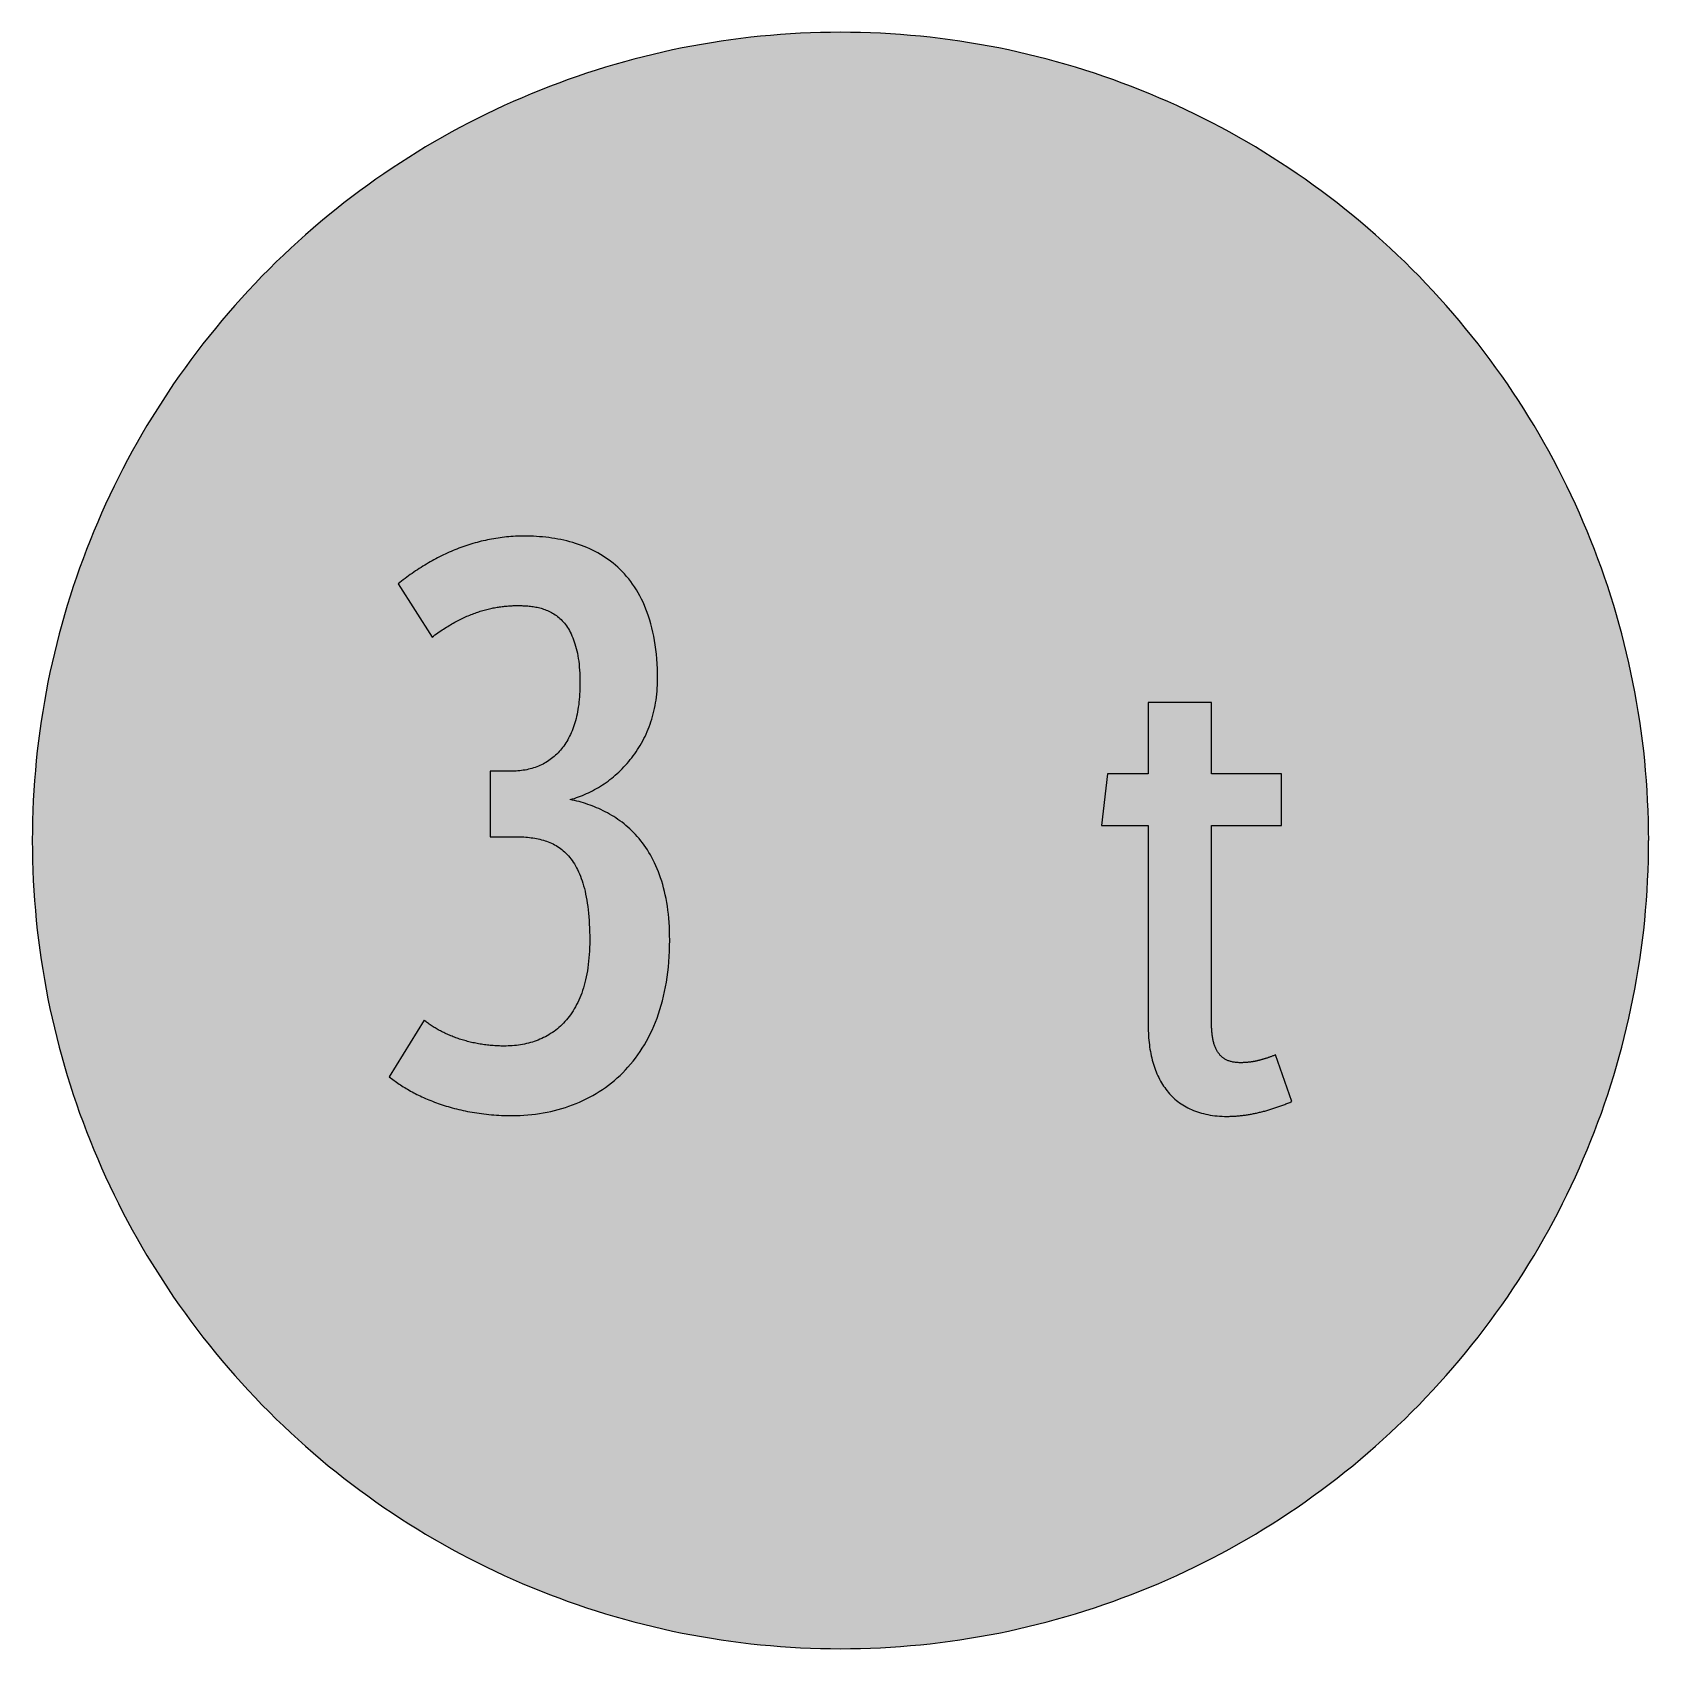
# Model space of a CAD drawing. Header units: millimetres. Extents: x 0 to 212, y 0 to 212.
import ezdxf

# ---------------------------------------------------------------- set-up
doc = ezdxf.new("R2010")
doc.units = ezdxf.units.MM

msp = doc.modelspace()

# ---------------------------------------------------------------- hatches: boundary and pattern name
for color, points in [(254, [(211.7189, 105.8869), (211.709, 107.2007), (211.6861, 108.5139), (211.6455, 109.8245), (211.5871, 111.1326), (211.5134, 112.4407), (211.4245, 113.7437), (211.3204, 115.0468), (211.201, 116.3447), (211.0638, 117.6426), (210.9114, 118.9355), (210.7413, 120.2258), (210.5584, 121.5136), (210.3577, 122.7988), (210.1418, 124.079), (209.9107, 125.3566), (209.6643, 126.6292), (209.4027, 127.8992), (209.1258, 129.1641), (208.8337, 130.4239), (208.5264, 131.6812), (208.2038, 132.936), (207.866, 134.1831), (207.5104, 135.4277), (207.1421, 136.6647), (206.7611, 137.8991), (206.3623, 139.1285), (205.9483, 140.3502), (205.5216, 141.5694), (205.0771, 142.781), (204.6199, 143.9901), (204.1474, 145.1915), (203.6623, 146.3853), (203.1619, 147.574), (202.6463, 148.7576), (202.1154, 149.9362), (201.5693, 151.1046), (201.0105, 152.2705), (200.439, 153.4262), (199.8523, 154.5768), (199.2503, 155.7198), (198.6356, 156.8577), (198.0057, 157.9855), (197.3605, 159.1081), (196.7052, 160.2232), (196.0321, 161.3281), (195.3489, 162.4279), (194.6504, 163.5176), (193.9366, 164.6022), (193.2102, 165.6766), (192.471, 166.7434), (191.7167, 167.8), (190.9521, 168.849), (190.1698, 169.8904), (189.3773, 170.9217), (188.5696, 171.9428), (187.7517, 172.9562), (186.9161, 173.9621), (186.0702, 174.9552), (185.2117, 175.9407), (184.338, 176.9161), (183.454, 177.8838), (182.5549, 178.8389), (181.643, 179.7837), (180.721, 180.7185), (179.7837, 181.643), (178.8389, 182.5549), (177.8838, 183.454), (176.9161, 184.338), (175.9407, 185.2117), (174.9552, 186.0702), (173.9621, 186.9161), (172.9562, 187.7492), (171.9428, 188.5696), (170.9217, 189.3773), (169.8904, 190.1698), (168.849, 190.9496), (167.8, 191.7167), (166.7408, 192.471), (165.6766, 193.2102), (164.6022, 193.9366), (163.5176, 194.6504), (162.4279, 195.3489), (161.3281, 196.0321), (160.2232, 196.7052), (159.1081, 197.3631), (157.9855, 198.0057), (156.8577, 198.6356), (155.7198, 199.2503), (154.5768, 199.8523), (153.4262, 200.439), (152.2705, 201.0131), (151.1046, 201.5719), (149.9362, 202.1154), (148.7576, 202.6463), (147.574, 203.1619), (146.3853, 203.6623), (145.1889, 204.15), (143.9875, 204.6199), (142.781, 205.0796), (141.5694, 205.5216), (140.3502, 205.9483), (139.1285, 206.3623), (137.8991, 206.7611), (136.6647, 207.1446), (135.4252, 207.5129), (134.1831, 207.866), (132.9334, 208.2038), (131.6812, 208.5264), (130.4239, 208.8337), (129.1641, 209.1284), (127.8966, 209.4052), (126.6292, 209.6668), (125.3541, 209.9132), (124.0765, 210.1444), (122.7963, 210.3603), (121.5136, 210.5584), (120.2258, 210.7438), (118.9355, 210.9114), (117.6401, 211.0638), (116.3447, 211.201), (115.0468, 211.3229), (113.7437, 211.4271), (112.4382, 211.516), (111.1326, 211.5896), (109.8245, 211.6455), (108.5113, 211.6861), (107.1982, 211.7115), (105.885, 211.7192), (104.5693, 211.7115), (103.2561, 211.6861), (101.9454, 211.6455), (100.6373, 211.5896), (99.3292, 211.516), (98.0262, 211.4271), (96.7232, 211.3229), (95.4253, 211.201), (94.1273, 211.0638), (92.8345, 210.9114), (91.5441, 210.7438), (90.2564, 210.5584), (88.9711, 210.3603), (87.691, 210.1444), (86.4133, 209.9132), (85.1408, 209.6668), (83.8708, 209.4052), (82.6059, 209.1284), (81.346, 208.8337), (80.0887, 208.5264), (78.834, 208.2038), (77.5868, 207.866), (76.3422, 207.5129), (75.1053, 207.1446), (73.8708, 206.7611), (72.6415, 206.3623), (71.4197, 205.9483), (70.2005, 205.5216), (68.9889, 205.0796), (67.7799, 204.6199), (66.5785, 204.15), (65.3847, 203.6623), (64.196, 203.1619), (63.0123, 202.6463), (61.8338, 202.1154), (60.6628, 201.5719), (59.4995, 201.0131), (58.3438, 200.439), (57.1932, 199.8523), (56.0502, 199.2503), (54.9123, 198.6356), (53.7845, 198.0057), (52.6618, 197.3631), (51.5468, 196.7052), (50.4419, 196.0321), (49.342, 195.3489), (48.2524, 194.6504), (47.1678, 193.9366), (46.0934, 193.2102), (45.0266, 192.471), (43.9699, 191.7167), (42.9209, 190.9496), (41.8795, 190.1698), (40.8483, 189.3773), (39.8272, 188.5696), (38.8137, 187.7492), (37.8079, 186.9161), (36.8148, 186.0702), (35.8292, 185.2117), (34.8539, 184.338), (33.8861, 183.454), (32.9311, 182.5549), (31.9862, 181.643), (31.049, 180.7185), (30.1269, 179.7837), (29.2151, 178.8389), (28.3159, 177.8838), (27.432, 176.9161), (26.5582, 175.9407), (25.6997, 174.9552), (24.8539, 173.9621), (24.0208, 172.9562), (23.2004, 171.9428), (22.3926, 170.9217), (21.6002, 169.8904), (20.8204, 168.849), (20.0533, 167.8), (19.2989, 166.7434), (18.5598, 165.6766), (17.8333, 164.6022), (17.1196, 163.5176), (16.4211, 162.4279), (15.7378, 161.3281), (15.0647, 160.2232), (14.4069, 159.1081), (13.7643, 157.9855), (13.1343, 156.8577), (12.5197, 155.7198), (11.9177, 154.5768), (11.3309, 153.4262), (10.7569, 152.2705), (10.1981, 151.1046), (9.6545, 149.9362), (9.1237, 148.7576), (8.6081, 147.574), (8.1077, 146.3853), (7.62, 145.1915), (7.1501, 143.9901), (6.6904, 142.781), (6.2484, 141.5694), (5.8217, 140.3502), (5.4077, 139.1285), (5.0089, 137.8991), (4.6253, 136.6647), (4.257, 135.4277), (3.904, 134.1831), (3.5662, 132.936), (3.2436, 131.6812), (2.9362, 130.4239), (2.6416, 129.1641), (2.3647, 127.8992), (2.1031, 126.6292), (1.8567, 125.3566), (1.6256, 124.079), (1.4097, 122.7988), (1.2116, 121.5136), (1.0262, 120.2258), (0.8585, 118.9355), (0.7061, 117.6426), (0.569, 116.3447), (0.447, 115.0468), (0.3429, 113.7437), (0.254, 112.4407), (0.1803, 111.1326), (0.1245, 109.8245), (0.0838, 108.5139), (0.0584, 107.2007), (0.0508, 105.885), (0.0584, 104.5718), (0.0838, 103.2586), (0.1245, 101.9454), (0.1803, 100.6373), (0.254, 99.3318), (0.3429, 98.0262), (0.447, 96.7232), (0.569, 95.4253), (0.7061, 94.1299), (0.8585, 92.8345), (1.0262, 91.5441), (1.2116, 90.2564), (1.4097, 88.9737), (1.6256, 87.6935), (1.8567, 86.4159), (2.1031, 85.1408), (2.3647, 83.8733), (2.6416, 82.6059), (2.9362, 81.346), (3.2436, 80.0887), (3.5662, 78.8365), (3.904, 77.5868), (4.257, 76.3448), (4.6253, 75.1053), (5.0089, 73.8708), (5.4077, 72.6415), (5.8217, 71.4197), (6.2484, 70.2005), (6.6904, 68.9889), (7.1501, 67.7824), (7.62, 66.581), (8.1077, 65.3847), (8.6081, 64.196), (9.1237, 63.0123), (9.6545, 61.8338), (10.1981, 60.6654), (10.7569, 59.4995), (11.3309, 58.3438), (11.9177, 57.1932), (12.5197, 56.0502), (13.1343, 54.9123), (13.7643, 53.7845), (14.4069, 52.6618), (15.0647, 51.5468), (15.7378, 50.4419), (16.4211, 49.342), (17.1196, 48.2524), (17.8333, 47.1678), (18.5598, 46.0934), (19.2989, 45.0291), (20.0533, 43.9699), (20.8204, 42.9209), (21.6002, 41.8795), (22.3926, 40.8483), (23.2004, 39.8272), (24.0208, 38.8137), (24.8539, 37.8079), (25.6997, 36.8148), (26.5582, 35.8292), (27.432, 34.8539), (28.3159, 33.8861), (29.2151, 32.9311), (30.1269, 31.9862), (31.049, 31.049), (31.9862, 30.1269), (32.9311, 29.2151), (33.8861, 28.3159), (34.8539, 27.432), (35.8292, 26.5582), (36.8148, 25.6997), (37.8079, 24.8539), (38.8137, 24.0182), (39.8272, 23.2004), (40.8483, 22.3926), (41.8795, 21.6002), (42.9209, 20.8178), (43.9699, 20.0533), (45.0266, 19.2989), (46.0934, 18.5598), (47.1678, 17.8333), (48.2524, 17.1196), (49.342, 16.4211), (50.4419, 15.7378), (51.5468, 15.0647), (52.6618, 14.4094), (53.7845, 13.7643), (54.9123, 13.1343), (56.0502, 12.5197), (57.1932, 11.9177), (58.3438, 11.3309), (59.4995, 10.7594), (60.6628, 10.2006), (61.8338, 9.6545), (63.0123, 9.1237), (64.196, 8.6081), (65.3847, 8.1077), (66.5785, 7.6225), (67.7799, 7.1501), (68.9889, 6.6929), (70.2005, 6.2484), (71.4197, 5.8217), (72.6415, 5.4077), (73.8708, 5.0089), (75.1053, 4.6279), (76.3422, 4.2596), (77.5868, 3.904), (78.834, 3.5662), (80.0887, 3.2436), (81.346, 2.9362), (82.6059, 2.6441), (83.8708, 2.3673), (85.1408, 2.1057), (86.4133, 1.8593), (87.691, 1.6281), (88.9711, 1.4122), (90.2564, 1.2116), (91.5441, 1.0287), (92.8345, 0.8585), (94.1273, 0.7061), (95.4253, 0.569), (96.7232, 0.4496), (98.0262, 0.3454), (99.3292, 0.2565), (100.6373, 0.1829), (101.9454, 0.1245), (103.2561, 0.0838), (104.5693, 0.061), (105.885, 0.0533), (107.1982, 0.061), (108.5113, 0.0838), (109.8245, 0.1245), (111.1326, 0.1829), (112.4382, 0.2565), (113.7437, 0.3454), (115.0468, 0.4496), (116.3447, 0.569), (117.6401, 0.7061), (118.9355, 0.8585), (120.2258, 1.0287), (121.5136, 1.2116), (122.7963, 1.4122), (124.0765, 1.6281), (125.3541, 1.8593), (126.6292, 2.1057), (127.8966, 2.3673), (129.1641, 2.6441), (130.4239, 2.9362), (131.6812, 3.2436), (132.9334, 3.5662), (134.1831, 3.904), (135.4252, 4.2596), (136.6647, 4.6279), (137.8991, 5.0089), (139.1285, 5.4077), (140.3502, 5.8217), (141.5694, 6.2484), (142.781, 6.6929), (143.9875, 7.1501), (145.1889, 7.6225), (146.3853, 8.1077), (147.574, 8.6081), (148.7576, 9.1237), (149.9362, 9.6545), (151.1046, 10.2006), (152.2705, 10.7594), (153.4262, 11.3309), (154.5768, 11.9177), (155.7198, 12.5197), (156.8577, 13.1343), (157.9855, 13.7643), (159.1081, 14.4094), (160.2232, 15.0647), (161.3281, 15.7378), (162.4279, 16.4211), (163.5176, 17.1196), (164.6022, 17.8333), (165.6766, 18.5598), (166.7408, 19.2989), (167.8, 20.0533), (168.849, 20.8178), (169.8904, 21.6002), (170.9217, 22.3926), (171.9428, 23.2004), (172.9562, 24.0182), (173.9621, 24.8539), (174.9552, 25.6997), (175.9407, 26.5582), (176.9161, 27.432), (177.8838, 28.3159), (178.8389, 29.2151), (179.7837, 30.1269), (180.721, 31.049), (181.643, 31.9862), (182.5549, 32.9311), (183.454, 33.8861), (184.338, 34.8539), (185.2117, 35.8292), (186.0702, 36.8148), (186.9161, 37.8079), (187.7517, 38.8137), (188.5696, 39.8272), (189.3773, 40.8483), (190.1698, 41.8795), (190.9521, 42.9209), (191.7167, 43.9699), (192.471, 45.0291), (193.2102, 46.0934), (193.9366, 47.1678), (194.6504, 48.2524), (195.3489, 49.342), (196.0321, 50.4419), (196.7052, 51.5468), (197.3605, 52.6618), (198.0057, 53.7845), (198.6356, 54.9123), (199.2503, 56.0502), (199.8523, 57.1932), (200.439, 58.3438), (201.0105, 59.4995), (201.5693, 60.6654), (202.1154, 61.8338), (202.6463, 63.0123), (203.1619, 64.196), (203.6623, 65.3847), (204.1474, 66.581), (204.6199, 67.7824), (205.0771, 68.9889), (205.5216, 70.2005), (205.9483, 71.4197), (206.3623, 72.6415), (206.7611, 73.8708), (207.1421, 75.1053), (207.5104, 76.3448), (207.866, 77.5868), (208.2038, 78.8365), (208.5264, 80.0887), (208.8337, 81.346), (209.1258, 82.6059), (209.4027, 83.8733), (209.6643, 85.1408), (209.9107, 86.4159), (210.1418, 87.6935), (210.3577, 88.9737), (210.5584, 90.2564), (210.7413, 91.5441), (210.9114, 92.8345), (211.0638, 94.1299), (211.201, 95.4253), (211.3204, 96.7232), (211.4245, 98.0262), (211.5134, 99.3318), (211.5871, 100.6373), (211.6455, 101.9454), (211.6861, 103.2586), (211.709, 104.5718), (211.7166, 105.885)]), (59, [(83.5201, 92.8328), (83.5127, 93.4314), (83.4974, 94.0156), (83.4746, 94.5896), (83.439, 95.1509), (83.3958, 95.7021), (83.3425, 96.2381), (83.279, 96.7638), (83.2079, 97.2769), (83.1266, 97.7798), (83.0377, 98.2701), (82.9412, 98.7501), (82.8345, 99.2175), (82.7202, 99.6721), (82.5983, 100.1192), (82.4687, 100.5535), (82.3341, 100.9777), (82.1893, 101.3917), (82.0369, 101.793), (81.8794, 102.1867), (81.7143, 102.5677), (81.5442, 102.9411), (81.3664, 103.3018), (81.1809, 103.6549), (80.9904, 103.9978), (80.7949, 104.3305), (80.5917, 104.6531), (80.3859, 104.968), (80.1726, 105.2728), (79.9541, 105.57), (79.7331, 105.857), (79.5045, 106.1339), (79.2734, 106.4057), (79.0346, 106.6648), (78.7959, 106.9188), (78.5495, 107.1626), (78.3006, 107.3988), (78.0491, 107.6274), (77.7926, 107.8484), (77.5335, 108.0618), (77.2719, 108.2675), (77.0052, 108.4631), (76.7385, 108.6536), (76.4667, 108.8365), (76.1949, 109.0143), (75.9181, 109.1819), (75.6412, 109.3445), (75.3618, 109.4994), (75.0799, 109.6493), (74.7979, 109.7915), (74.5134, 109.9287), (74.229, 110.0582), (73.9419, 110.1827), (73.6575, 110.2995), (73.3679, 110.4113), (73.0809, 110.5179), (72.7939, 110.6195), (72.5043, 110.7161), (72.2173, 110.8075), (71.9303, 110.8913), (71.6432, 110.9726), (71.3562, 111.0463), (71.0692, 111.1174), (70.7847, 111.1834), (70.5028, 111.2469), (70.7695, 111.3231), (71.0387, 111.4069), (71.3054, 111.4958), (71.5721, 111.5898), (71.8388, 111.6889), (72.1055, 111.7956), (72.3697, 111.9073), (72.6338, 112.0242), (72.898, 112.1461), (73.1596, 112.2731), (73.4187, 112.4077), (73.6778, 112.5474), (73.9369, 112.6922), (74.1934, 112.842), (74.4474, 112.997), (74.6989, 113.1595), (74.9478, 113.3272), (75.1967, 113.4974), (75.4431, 113.6752), (75.6844, 113.858), (75.9257, 114.0485), (76.1644, 114.2416), (76.3981, 114.4397), (76.6293, 114.6454), (76.8579, 114.8537), (77.0839, 115.0696), (77.3049, 115.2906), (77.5233, 115.5167), (77.7392, 115.7478), (77.9501, 115.984), (78.1558, 116.2253), (78.359, 116.4717), (78.5597, 116.7232), (78.7527, 116.9797), (78.9432, 117.2439), (79.1286, 117.5106), (79.309, 117.7823), (79.4842, 118.0592), (79.6569, 118.3437), (79.822, 118.6307), (79.9821, 118.9228), (80.137, 119.2225), (80.2869, 119.5248), (80.4316, 119.8321), (80.5688, 120.1445), (80.7034, 120.462), (80.8279, 120.7846), (80.9498, 121.1123), (81.0641, 121.445), (81.1708, 121.7828), (81.2724, 122.1257), (81.3664, 122.4737), (81.4527, 122.8268), (81.534, 123.1824), (81.6077, 123.5456), (81.6737, 123.9114), (81.7347, 124.2822), (81.7855, 124.6581), (81.8286, 125.0391), (81.8667, 125.4252), (81.8947, 125.8164), (81.915, 126.2101), (81.9277, 126.6114), (81.9302, 127.0152), (81.9252, 127.701), (81.9048, 128.3716), (81.8744, 129.0269), (81.8286, 129.667), (81.7728, 130.2918), (81.7042, 130.9014), (81.6254, 131.4958), (81.5315, 132.0749), (81.4299, 132.6388), (81.3156, 133.1874), (81.1911, 133.7234), (81.0539, 134.2466), (80.9092, 134.7521), (80.7517, 135.2474), (80.584, 135.7274), (80.4088, 136.1923), (80.2234, 136.6444), (80.0278, 137.0863), (79.822, 137.5105), (79.6087, 137.9245), (79.3852, 138.3259), (79.154, 138.7145), (78.9153, 139.0904), (78.6663, 139.4536), (78.4098, 139.8041), (78.1482, 140.1445), (77.8764, 140.4722), (77.597, 140.7871), (77.3125, 141.0919), (77.0204, 141.384), (76.7207, 141.666), (76.4159, 141.9377), (76.1035, 142.1968), (75.786, 142.4483), (75.4609, 142.687), (75.1307, 142.9156), (74.7979, 143.1315), (74.4576, 143.3398), (74.1121, 143.5379), (73.7616, 143.7284), (73.406, 143.9062), (73.0479, 144.0764), (72.6846, 144.2364), (72.3189, 144.3888), (71.948, 144.5311), (71.5721, 144.6632), (71.1937, 144.7876), (70.8152, 144.9045), (70.4291, 145.0137), (70.043, 145.1127), (69.6544, 145.2042), (69.2633, 145.288), (68.8696, 145.3667), (68.4759, 145.4353), (68.0796, 145.4963), (67.6808, 145.5522), (67.2821, 145.5979), (66.8807, 145.6385), (66.4794, 145.6741), (66.0781, 145.6995), (65.6768, 145.7223), (65.2729, 145.7376), (64.8716, 145.7452), (64.4677, 145.7477), (64.1756, 145.7452), (63.8861, 145.7401), (63.5965, 145.7325), (63.307, 145.7198), (63.0199, 145.7046), (62.7329, 145.6842), (62.4459, 145.6614), (62.1614, 145.636), (61.8795, 145.6055), (61.5975, 145.575), (61.3156, 145.5369), (61.0337, 145.4988), (60.7568, 145.4556), (60.4774, 145.4099), (60.2005, 145.3617), (59.9237, 145.3083), (59.6494, 145.2524), (59.375, 145.194), (59.1033, 145.1331), (58.8315, 145.067), (58.5622, 144.9984), (58.293, 144.9273), (58.0238, 144.8537), (57.7571, 144.7775), (57.4904, 144.6962), (57.2262, 144.6124), (56.962, 144.5285), (56.6979, 144.4396), (56.4363, 144.3457), (56.1772, 144.2517), (55.9156, 144.1552), (55.659, 144.0536), (55.3999, 143.952), (55.1434, 143.8453), (54.8894, 143.7361), (54.6354, 143.6243), (54.3814, 143.5125), (54.1299, 143.3957), (53.8785, 143.2763), (53.6296, 143.1544), (53.3806, 143.0299), (53.1317, 142.9029), (52.8853, 142.7734), (52.6415, 142.6388), (52.3951, 142.5042), (52.1538, 142.367), (51.91, 142.2298), (51.6687, 142.0876), (51.4299, 141.9428), (51.1912, 141.7955), (50.9524, 141.6456), (50.7162, 141.4958), (50.48, 141.3408), (50.2463, 141.1859), (50.0126, 141.0259), (49.7789, 140.8659), (49.5478, 140.7033), (49.3166, 140.5382), (49.088, 140.3706), (48.8594, 140.2029), (48.6334, 140.0302), (48.4073, 139.8575), (48.1813, 139.6822), (47.9577, 139.5044), (52.4055, 132.5203), (52.5932, 132.6617), (52.7812, 132.8014), (52.9666, 132.9385), (53.1546, 133.0706), (53.34, 133.2027), (53.528, 133.3297), (53.7134, 133.4541), (53.8963, 133.5786), (54.0817, 133.698), (54.2671, 133.8148), (54.45, 133.9291), (54.6329, 134.0383), (54.8157, 134.1476), (54.9986, 134.2542), (55.179, 134.3584), (55.3593, 134.4574), (55.5422, 134.5565), (55.7225, 134.653), (55.9029, 134.7445), (56.0807, 134.8359), (56.261, 134.9248), (56.4388, 135.0086), (56.6166, 135.0924), (56.7944, 135.1737), (56.9722, 135.2525), (57.1475, 135.3287), (57.3253, 135.3998), (57.5005, 135.4709), (57.6758, 135.542), (57.851, 135.6081), (58.0238, 135.6716), (58.199, 135.7325), (58.3717, 135.7935), (58.5445, 135.8494), (58.7172, 135.9052), (58.8899, 135.9586), (59.0601, 136.0094), (59.2303, 136.0576), (59.403, 136.1059), (59.5732, 136.1491), (59.7408, 136.1923), (59.911, 136.2329), (60.0812, 136.271), (60.2488, 136.3066), (60.4164, 136.3421), (60.5841, 136.3726), (60.7492, 136.4031), (60.9168, 136.4336), (61.0819, 136.459), (61.247, 136.4844), (61.4121, 136.5072), (61.5772, 136.5275), (61.7423, 136.5479), (61.9049, 136.5656), (62.07, 136.5809), (62.2325, 136.5936), (62.3951, 136.6063), (62.5551, 136.6164), (62.7177, 136.6266), (62.8777, 136.6342), (63.0377, 136.6393), (63.1977, 136.6418), (63.3578, 136.6444), (63.5178, 136.6469), (63.6676, 136.6469), (63.82, 136.6444), (63.975, 136.6418), (64.1325, 136.6393), (64.2925, 136.6342), (64.455, 136.6266), (64.6176, 136.619), (64.7827, 136.6088), (64.9503, 136.5961), (65.118, 136.5809), (65.2882, 136.5631), (65.4583, 136.5428), (65.6285, 136.5199), (65.8012, 136.492), (65.974, 136.4615), (66.1467, 136.4285), (66.3194, 136.3904), (66.4921, 136.3472), (66.6648, 136.3015), (66.8376, 136.2507), (67.0103, 136.1948), (67.183, 136.1338), (67.3532, 136.0703), (67.5234, 135.9992), (67.6935, 135.923), (67.8612, 135.8417), (68.0263, 135.7528), (68.1914, 135.6589), (68.3565, 135.5573), (68.5165, 135.4506), (68.6765, 135.3388), (68.834, 135.2169), (68.9889, 135.0899), (69.1413, 134.9553), (69.2912, 134.813), (69.4385, 134.6632), (69.5833, 134.5032), (69.7255, 134.3381), (69.8627, 134.1628), (69.9973, 133.9799), (70.1269, 133.7869), (70.2539, 133.5862), (70.3783, 133.3754), (70.4952, 133.157), (70.612, 132.9284), (70.7212, 132.6896), (70.8279, 132.4407), (70.927, 132.1816), (71.0235, 131.9124), (71.1149, 131.633), (71.2013, 131.3409), (71.2826, 131.0386), (71.3562, 130.7262), (71.4248, 130.4011), (71.4883, 130.0658), (71.5467, 129.7178), (71.5975, 129.3571), (71.6432, 128.9863), (71.6813, 128.6027), (71.7144, 128.204), (71.7372, 127.795), (71.7575, 127.3708), (71.7677, 126.9365), (71.7702, 126.4869), (71.7677, 126.111), (71.7601, 125.7452), (71.7474, 125.3846), (71.7271, 125.0315), (71.7017, 124.6835), (71.6737, 124.3432), (71.6382, 124.0079), (71.5975, 123.6802), (71.5518, 123.3602), (71.501, 123.0452), (71.4451, 122.7379), (71.3842, 122.4356), (71.3181, 122.1384), (71.2495, 121.8489), (71.1733, 121.5669), (71.0921, 121.2901), (71.0082, 121.0208), (70.9193, 120.7567), (70.8254, 120.4976), (70.7263, 120.2461), (70.6222, 120.0023), (70.5155, 119.761), (70.4037, 119.5299), (70.2869, 119.3013), (70.165, 119.0803), (70.0405, 118.8669), (69.911, 118.6561), (69.7789, 118.4529), (69.6417, 118.2573), (69.4995, 118.0668), (69.3547, 117.8814), (69.2048, 117.7011), (69.0499, 117.5283), (68.895, 117.3607), (68.7324, 117.2007), (68.5698, 117.0457), (68.3997, 116.8959), (68.2295, 116.7511), (68.0542, 116.6114), (67.8739, 116.4793), (67.691, 116.3523), (67.5056, 116.2304), (67.3176, 116.1161), (67.1246, 116.0069), (66.929, 115.9027), (66.7309, 115.8037), (66.5277, 115.7097), (66.3245, 115.6208), (66.1162, 115.5395), (65.9054, 115.4633), (65.6895, 115.3922), (65.4736, 115.3262), (65.2551, 115.2652), (65.0316, 115.2093), (64.8081, 115.1611), (64.5795, 115.1153), (64.3484, 115.0772), (64.1172, 115.0442), (63.881, 115.0137), (63.6422, 114.9909), (63.4035, 114.9731), (63.1596, 114.9604), (62.9158, 114.9528), (62.6694, 114.9502), (60.0244, 114.9516), (60.0244, 106.3801), (63.1994, 106.3801), (63.4467, 106.3777), (63.693, 106.3727), (63.9369, 106.3676), (64.1807, 106.3574), (64.422, 106.3447), (64.6633, 106.3269), (64.9021, 106.3066), (65.1408, 106.2838), (65.3771, 106.2558), (65.6107, 106.2228), (65.8419, 106.1847), (66.0705, 106.1441), (66.2991, 106.0983), (66.5251, 106.0475), (66.7487, 105.9917), (66.9696, 105.9282), (67.1881, 105.8621), (67.4014, 105.7885), (67.6148, 105.7097), (67.8256, 105.6234), (68.0339, 105.5319), (68.2371, 105.4354), (68.4403, 105.3287), (68.6384, 105.217), (68.834, 105.1001), (69.0245, 104.9731), (69.215, 104.8385), (69.4004, 104.6963), (69.5808, 104.5489), (69.7586, 104.3915), (69.9338, 104.2238), (70.104, 104.0511), (70.2716, 103.8682), (70.4342, 103.6752), (70.5917, 103.4745), (70.7466, 103.2637), (70.8965, 103.0453), (71.0438, 102.8167), (71.186, 102.5754), (71.3232, 102.3264), (71.4553, 102.0674), (71.5823, 101.7981), (71.7067, 101.5162), (71.8236, 101.2266), (71.9379, 100.9244), (72.0471, 100.6094), (72.1487, 100.2843), (72.2478, 99.949), (72.3417, 99.601), (72.4281, 99.2403), (72.5094, 98.867), (72.5856, 98.4834), (72.6567, 98.0872), (72.7227, 97.6757), (72.7812, 97.2541), (72.837, 96.8172), (72.8828, 96.3676), (72.9259, 95.9053), (72.959, 95.4278), (72.9894, 94.9376), (73.0123, 94.4321), (73.0275, 93.914), (73.0377, 93.3806), (73.0428, 92.8319), (73.0377, 92.3468), (73.025, 91.8693), (73.0072, 91.4044), (72.9793, 90.9498), (72.9463, 90.5027), (72.9031, 90.0684), (72.8548, 89.6442), (72.7989, 89.2277), (72.7354, 88.8213), (72.6643, 88.425), (72.5881, 88.0389), (72.5043, 87.6605), (72.4154, 87.2947), (72.3189, 86.934), (72.2173, 86.5861), (72.1081, 86.2457), (71.9912, 85.913), (71.8718, 85.5904), (71.7448, 85.278), (71.6128, 84.9732), (71.4731, 84.6785), (71.3308, 84.389), (71.181, 84.1121), (71.026, 83.8403), (70.8685, 83.5787), (70.7034, 83.3247), (70.5333, 83.0783), (70.358, 82.8421), (70.1802, 82.611), (69.9948, 82.39), (69.8068, 82.1766), (69.6163, 81.9709), (69.4182, 81.7728), (69.2175, 81.5823), (69.0118, 81.3994), (68.8035, 81.2216), (68.5902, 81.0539), (68.3743, 80.8939), (68.1533, 80.739), (67.9298, 80.5917), (67.7037, 80.452), (67.4726, 80.3199), (67.2414, 80.1929), (67.0052, 80.0735), (66.7664, 79.9617), (66.5226, 79.8551), (66.2788, 79.7535), (66.0324, 79.662), (65.7809, 79.5731), (65.5295, 79.4944), (65.2755, 79.4182), (65.0189, 79.3496), (64.7624, 79.2861), (64.5008, 79.2302), (64.2391, 79.1794), (63.9775, 79.1337), (63.7108, 79.0956), (63.4441, 79.06), (63.1774, 79.0321), (62.9082, 79.0092), (62.6389, 78.9915), (62.3672, 78.9788), (62.0954, 78.9711), (61.8236, 78.9686), (61.6204, 78.9686), (61.4172, 78.9737), (61.2165, 78.9788), (61.0159, 78.9864), (60.8152, 78.994), (60.6171, 79.0067), (60.419, 79.0194), (60.2234, 79.0346), (60.0253, 79.0524), (59.8322, 79.0727), (59.6367, 79.0931), (59.4436, 79.1185), (59.2531, 79.1439), (59.0601, 79.1693), (58.8721, 79.1997), (58.6816, 79.2302), (58.4937, 79.2632), (58.3082, 79.2963), (58.1228, 79.3318), (57.9399, 79.3699), (57.7571, 79.4106), (57.5742, 79.4512), (57.3938, 79.4944), (57.2135, 79.5376), (57.0357, 79.5833), (56.8604, 79.6315), (56.6852, 79.6798), (56.5099, 79.7306), (56.3397, 79.7814), (56.167, 79.8347), (55.9968, 79.8906), (55.8292, 79.9465), (55.6641, 80.0049), (55.499, 80.0633), (55.3339, 80.1243), (55.1713, 80.1853), (55.0113, 80.2488), (54.8538, 80.3123), (54.6964, 80.3783), (54.5389, 80.4469), (54.3865, 80.5129), (54.2341, 80.584), (54.0817, 80.6526), (53.9344, 80.7237), (53.787, 80.7974), (53.6397, 80.8711), (53.4975, 80.9447), (53.3552, 81.0209), (53.2155, 81.0971), (53.0758, 81.1759), (52.9387, 81.2546), (52.8041, 81.3333), (52.672, 81.4146), (52.5424, 81.4959), (52.4129, 81.5797), (52.2859, 81.661), (52.1614, 81.7448), (52.0395, 81.8312), (51.9176, 81.915), (51.7982, 82.0014), (51.6839, 82.0903), (51.5696, 82.1766), (51.4553, 82.2655), (51.3461, 82.3544), (46.7953, 74.9469), (46.9443, 74.8259), (47.0992, 74.7065), (47.2542, 74.5896), (47.4142, 74.4703), (47.5793, 74.3509), (47.7444, 74.234), (47.9146, 74.1147), (48.0898, 73.9978), (48.2651, 73.881), (48.4454, 73.7641), (48.6283, 73.6498), (48.8137, 73.533), (49.0042, 73.4187), (49.1947, 73.3044), (49.3903, 73.1926), (49.591, 73.0809), (49.7916, 72.9691), (49.9974, 72.8599), (50.2056, 72.7507), (50.419, 72.6415), (50.6324, 72.5348), (50.8508, 72.4306), (51.0743, 72.3265), (51.2978, 72.2224), (51.5264, 72.1208), (51.7576, 72.0217), (51.9913, 71.9226), (52.2275, 71.8261), (52.4688, 71.7296), (52.7126, 71.6356), (52.959, 71.5442), (53.2105, 71.4527), (53.4645, 71.3664), (53.721, 71.28), (53.9801, 71.1937), (54.2417, 71.1124), (54.5084, 71.0311), (54.7776, 70.9524), (55.0494, 70.8787), (55.3263, 70.805), (55.6057, 70.7314), (55.8876, 70.6628), (56.1721, 70.5968), (56.4591, 70.5333), (56.7512, 70.4723), (57.0459, 70.4113), (57.343, 70.3555), (57.6428, 70.3021), (57.9476, 70.2513), (58.2549, 70.2056), (58.5648, 70.1599), (58.8772, 70.1167), (59.1947, 70.0786), (59.5147, 70.043), (59.8373, 70.01), (60.1624, 69.9795), (60.4926, 69.9541), (60.8228, 69.9313), (61.1581, 69.911), (61.4985, 69.8957), (61.8388, 69.883), (62.1843, 69.8729), (62.5297, 69.8678), (62.8802, 69.8652), (63.4009, 69.8729), (63.9191, 69.8881), (64.4322, 69.9135), (64.9453, 69.9516), (65.4533, 69.9999), (65.9587, 70.0608), (66.4591, 70.1294), (66.9595, 70.2107), (67.4522, 70.3021), (67.945, 70.4063), (68.4301, 70.518), (68.9127, 70.6425), (69.3903, 70.7796), (69.8627, 70.927), (70.3301, 71.0844), (70.7949, 71.2521), (71.2521, 71.4324), (71.7042, 71.6229), (72.1512, 71.8236), (72.5932, 72.0369), (73.0275, 72.263), (73.4568, 72.4967), (73.8784, 72.7456), (74.295, 73.0021), (74.7039, 73.2714), (75.1078, 73.5533), (75.5015, 73.8454), (75.8901, 74.1477), (76.2711, 74.4626), (76.6445, 74.7878), (77.0103, 75.1256), (77.3684, 75.4761), (77.7164, 75.8368), (78.0567, 76.2076), (78.3895, 76.5912), (78.7146, 76.9849), (79.0296, 77.3938), (79.3344, 77.8104), (79.6315, 78.2396), (79.9186, 78.6816), (80.198, 79.1362), (80.4647, 79.6011), (80.7237, 80.076), (80.9701, 80.5637), (81.2089, 81.0641), (81.4349, 81.5772), (81.6508, 82.1004), (81.8566, 82.6364), (82.0522, 83.1825), (82.235, 83.7413), (82.4052, 84.3128), (82.5678, 84.897), (82.7151, 85.4913), (82.8523, 86.0984), (82.9767, 86.7156), (83.0885, 87.3481), (83.1875, 87.9907), (83.2739, 88.646), (83.3476, 89.314), (83.4085, 89.9922), (83.4568, 90.6831), (83.4923, 91.3867), (83.5127, 92.1029), (83.5177, 92.8319)]), (59, [(146.1809, 81.6155), (146.1821, 81.2952), (146.1897, 80.9777), (146.1999, 80.6628), (146.2176, 80.3504), (146.238, 80.043), (146.2634, 79.7357), (146.2938, 79.4334), (146.3294, 79.1362), (146.3675, 78.8391), (146.4132, 78.547), (146.4615, 78.2599), (146.5174, 77.9729), (146.5758, 77.691), (146.6393, 77.4141), (146.7079, 77.1398), (146.7815, 76.868), (146.8603, 76.6013), (146.9441, 76.3397), (147.033, 76.0806), (147.127, 75.8266), (147.2235, 75.5752), (147.3276, 75.3288), (147.4368, 75.0875), (147.5511, 74.8487), (147.668, 74.6176), (147.7924, 74.389), (147.922, 74.1629), (148.0566, 73.9445), (148.1963, 73.7286), (148.3411, 73.5203), (148.4909, 73.3146), (148.6459, 73.1164), (148.8059, 72.9209), (148.971, 72.7304), (149.1412, 72.5449), (149.319, 72.3671), (149.4993, 72.1919), (149.6873, 72.0242), (149.8803, 71.8591), (150.0784, 71.7017), (150.2816, 71.5493), (150.4899, 71.4045), (150.7033, 71.2622), (150.9243, 71.1276), (151.1503, 70.9981), (151.3789, 70.8762), (151.6151, 70.7593), (151.859, 70.6476), (152.1054, 70.5434), (152.3594, 70.4444), (152.6184, 70.3529), (152.8826, 70.2666), (153.1518, 70.1878), (153.4287, 70.1142), (153.7106, 70.0481), (153.9977, 69.9872), (154.2923, 69.9364), (154.5895, 69.8881), (154.8943, 69.85), (155.2067, 69.817), (155.5217, 69.7916), (155.8442, 69.7738), (156.1744, 69.7636), (156.5072, 69.7611), (156.6418, 69.7611), (156.7764, 69.7636), (156.9136, 69.7662), (157.0482, 69.7687), (157.1803, 69.7738), (157.3149, 69.7789), (157.4495, 69.7865), (157.5841, 69.7941), (157.7188, 69.8043), (157.8508, 69.8144), (157.9855, 69.8271), (158.1201, 69.8373), (158.2522, 69.8525), (158.3868, 69.8652), (158.5189, 69.8805), (158.6535, 69.8983), (158.7856, 69.916), (158.9202, 69.9338), (159.0523, 69.9516), (159.1843, 69.9719), (159.319, 69.9948), (159.451, 70.0176), (159.5831, 70.0405), (159.7152, 70.0634), (159.8498, 70.0888), (159.9819, 70.1142), (160.114, 70.1421), (160.2461, 70.17), (160.3781, 70.198), (160.5102, 70.2285), (160.6423, 70.2589), (160.7744, 70.2894), (160.9065, 70.3224), (161.0385, 70.3555), (161.1706, 70.3885), (161.3002, 70.424), (161.4322, 70.4596), (161.5643, 70.4952), (161.6964, 70.5333), (161.8285, 70.5714), (161.958, 70.6095), (162.0901, 70.6501), (162.2222, 70.6882), (162.3543, 70.7314), (162.4838, 70.772), (162.6159, 70.8152), (162.748, 70.8584), (162.8775, 70.9041), (163.0096, 70.9473), (163.1417, 70.993), (163.2712, 71.0413), (163.4033, 71.087), (163.5328, 71.1352), (163.6649, 71.1835), (163.797, 71.2343), (163.9265, 71.2826), (164.0586, 71.3334), (164.1881, 71.3867), (164.3202, 71.4375), (164.4498, 71.4908), (164.5818, 71.5442), (164.7139, 71.5975), (164.8435, 71.6534), (164.9755, 71.7067), (162.8592, 77.8051), (162.7683, 77.7697), (162.6768, 77.7342), (162.5879, 77.7011), (162.5016, 77.6681), (162.4127, 77.6351), (162.3263, 77.6021), (162.2425, 77.5716), (162.1587, 77.5411), (162.0749, 77.5106), (161.991, 77.4827), (161.9098, 77.4548), (161.8285, 77.4268), (161.7472, 77.4014), (161.6685, 77.3735), (161.5897, 77.3481), (161.511, 77.3227), (161.4348, 77.2998), (161.356, 77.277), (161.2798, 77.2541), (161.2062, 77.2312), (161.13, 77.2084), (161.0563, 77.1881), (160.9827, 77.1677), (160.909, 77.1474), (160.8353, 77.1296), (160.7642, 77.1093), (160.6931, 77.0915), (160.6194, 77.0738), (160.5509, 77.0585), (160.4797, 77.0407), (160.4086, 77.0255), (160.34, 77.0103), (160.2715, 76.995), (160.2003, 76.9823), (160.1318, 76.9671), (160.0657, 76.9544), (159.9971, 76.9417), (159.9286, 76.9315), (159.8625, 76.9188), (159.7939, 76.9087), (159.7279, 76.8985), (159.6593, 76.8883), (159.5933, 76.8782), (159.5272, 76.8706), (159.4612, 76.8629), (159.3952, 76.8553), (159.3291, 76.8477), (159.2631, 76.8401), (159.197, 76.8325), (159.131, 76.8274), (159.065, 76.8223), (158.9989, 76.8172), (158.9329, 76.8121), (158.8668, 76.8071), (158.8008, 76.8045), (158.7348, 76.7994), (158.6687, 76.7969), (158.6027, 76.7944), (158.5366, 76.7918), (158.4706, 76.7918), (158.402, 76.7893), (158.336, 76.7893), (158.2699, 76.7893), (158.2014, 76.7893), (158.0769, 76.7893), (157.9524, 76.7944), (157.8305, 76.7994), (157.7137, 76.8096), (157.5968, 76.8223), (157.4825, 76.8375), (157.3733, 76.8553), (157.2641, 76.8756), (157.1574, 76.8985), (157.0533, 76.9239), (156.9517, 76.9518), (156.8526, 76.9823), (156.7536, 77.0153), (156.6596, 77.0509), (156.5681, 77.089), (156.4767, 77.1296), (156.3878, 77.1754), (156.3014, 77.2211), (156.2176, 77.2693), (156.1363, 77.3201), (156.0576, 77.3735), (155.9814, 77.4319), (155.9052, 77.4903), (155.8315, 77.5513), (155.763, 77.6148), (155.6918, 77.6808), (155.6258, 77.7494), (155.5623, 77.8231), (155.4988, 77.8967), (155.4378, 77.9729), (155.3794, 78.0517), (155.3235, 78.1329), (155.2677, 78.2142), (155.2169, 78.3006), (155.1661, 78.3895), (155.1178, 78.4809), (155.0695, 78.5724), (155.0264, 78.6689), (154.9832, 78.7679), (154.94, 78.867), (154.9019, 78.9686), (154.8638, 79.0753), (154.8282, 79.182), (154.7952, 79.2912), (154.7622, 79.4029), (154.7343, 79.5172), (154.7038, 79.6341), (154.6784, 79.7509), (154.653, 79.8728), (154.6301, 79.9973), (154.6073, 80.1218), (154.5895, 80.2488), (154.5692, 80.3783), (154.5539, 80.5104), (154.5387, 80.645), (154.526, 80.7822), (154.5133, 80.9219), (154.5031, 81.0616), (154.4955, 81.2038), (154.4879, 81.3486), (154.4828, 81.4959), (154.4803, 81.6458), (154.4777, 81.7982), (154.4777, 81.9506), (154.4782, 107.8615), (163.6229, 107.8615), (163.6229, 114.6344), (154.4782, 114.6344), (154.4782, 123.9488), (146.1809, 123.9488), (146.1809, 114.6344), (140.8465, 114.6344), (140.0845, 107.8615), (146.1809, 107.8615)])]:
    msp.add_hatch(color=color).paths.add_polyline_path(points)
h = msp.add_hatch(color=22)
edge = h.paths.add_edge_path()
edge.add_line((206.4272, 105.8869), (206.4182, 107.1347))
edge.add_line((206.4182, 107.1347), (206.3953, 108.3818))
edge.add_line((206.3953, 108.3818), (206.3572, 109.6264))
edge.add_line((206.3572, 109.6264), (206.3013, 110.871))
edge.add_line((206.3013, 110.871), (206.2328, 112.1131))
edge.add_line((206.2328, 112.1131), (206.1489, 113.3526))
edge.add_line((206.1489, 113.3526), (206.0499, 114.5896))
edge.add_line((206.0499, 114.5896), (205.933, 115.824))
edge.add_line((205.933, 115.824), (205.8035, 117.0534))
edge.add_line((205.8035, 117.0534), (205.6587, 118.2827))
edge.add_line((205.6587, 118.2827), (205.4987, 119.5095))
edge.add_line((205.4987, 119.5095), (205.3234, 120.7313))
edge.add_line((205.3234, 120.7313), (205.1355, 121.953))
edge.add_line((205.1355, 121.953), (204.9297, 123.1697))
edge.add_line((204.9297, 123.1697), (204.7113, 124.3813))
edge.add_line((204.7113, 124.3813), (204.4776, 125.5928))
edge.add_line((204.4776, 125.5928), (204.2287, 126.7968))
edge.add_line((204.2287, 126.7968), (203.9645, 128.0008))
edge.add_line((203.9645, 128.0008), (203.6877, 129.1971))
edge.add_line((203.6877, 129.1971), (203.393, 130.3934))
edge.add_line((203.393, 130.3934), (203.0882, 131.5822))
edge.add_line((203.0882, 131.5822), (202.7657, 132.7683))
edge.add_line((202.7657, 132.7683), (202.4304, 133.9494))
edge.add_line((202.4304, 133.9494), (202.0799, 135.1255))
edge.add_line((202.0799, 135.1255), (201.7166, 136.2989))
edge.add_line((201.7166, 136.2989), (201.3382, 137.4648))
edge.add_line((201.3382, 137.4648), (200.9445, 138.6281))
edge.add_line((200.9445, 138.6281), (200.5381, 139.7864))
edge.add_line((200.5381, 139.7864), (200.119, 140.937))
edge.add_line((200.119, 140.937), (199.6846, 142.0851))
edge.add_line((199.6846, 142.0851), (199.2351, 143.2255))
edge.add_line((199.2351, 143.2255), (198.7728, 144.3609))
edge.add_line((198.7728, 144.3609), (198.2978, 145.4912))
edge.add_line((198.2978, 145.4912), (197.8076, 146.6139))
edge.add_line((197.8076, 146.6139), (197.3047, 147.734))
edge.add_line((197.3047, 147.734), (196.7865, 148.844))
edge.add_line((196.7865, 148.844), (196.2556, 149.9514))
edge.add_line((196.2556, 149.9514), (195.7121, 151.0513))
edge.add_line((195.7121, 151.0513), (195.1533, 152.1435))
edge.add_line((195.1533, 152.1435), (194.5818, 153.2306))
edge.add_line((194.5818, 153.2306), (193.9976, 154.3101))
edge.add_line((193.9976, 154.3101), (193.4007, 155.382))
edge.add_line((193.4007, 155.382), (192.7885, 156.4462))
edge.add_line((192.7885, 156.4462), (192.1637, 157.5054))
edge.add_line((192.1637, 157.5054), (191.5262, 158.557))
edge.add_line((191.5262, 158.557), (190.8759, 159.6009))
edge.add_line((190.8759, 159.6009), (190.2104, 160.6372))
edge.add_line((190.2104, 160.6372), (189.5348, 161.6659))
edge.add_line((189.5348, 161.6659), (188.8439, 162.687))
edge.add_line((188.8439, 162.687), (188.1429, 163.7005))
edge.add_line((188.1429, 163.7005), (187.4266, 164.7038))
edge.add_line((187.4266, 164.7038), (186.6976, 165.702))
edge.add_line((186.6976, 165.702), (185.9559, 166.69))
edge.add_line((185.9559, 166.69), (185.2041, 167.6705))
edge.add_line((185.2041, 167.6705), (184.437, 168.6408))
edge.add_line((184.437, 168.6408), (183.6572, 169.6034))
edge.add_line((183.6572, 169.6034), (182.8673, 170.5585))
edge.add_line((182.8673, 170.5585), (182.0621, 171.5033))
edge.add_line((182.0621, 171.5033), (181.2468, 172.4381))
edge.add_line((181.2468, 172.4381), (180.4162, 173.3652))
edge.add_line((180.4162, 173.3652), (179.5755, 174.2846))
edge.add_line((179.5755, 174.2846), (178.722, 175.1914))
edge.add_line((178.722, 175.1914), (177.8559, 176.0906))
edge.add_line((177.8559, 176.0906), (176.9796, 176.9796))
edge.add_line((176.9796, 176.9796), (176.0906, 177.8559))
edge.add_line((176.0906, 177.8559), (175.1914, 178.722))
edge.add_line((175.1914, 178.722), (174.2846, 179.5755))
edge.add_line((174.2846, 179.5755), (173.3652, 180.4162))
edge.add_line((173.3652, 180.4162), (172.4381, 181.2442))
edge.add_line((172.4381, 181.2442), (171.5033, 182.0621))
edge.add_line((171.5033, 182.0621), (170.5585, 182.8648))
edge.add_line((170.5585, 182.8648), (169.6034, 183.6572))
edge.add_line((169.6034, 183.6572), (168.6408, 184.437))
edge.add_line((168.6408, 184.437), (167.6705, 185.2041))
edge.add_line((167.6705, 185.2041), (166.69, 185.9559))
edge.add_line((166.69, 185.9559), (165.702, 186.6976))
edge.add_line((165.702, 186.6976), (164.7038, 187.4266))
edge.add_line((164.7038, 187.4266), (163.7005, 188.1429))
edge.add_line((163.7005, 188.1429), (162.687, 188.8439))
edge.add_line((162.687, 188.8439), (161.6659, 189.5348))
edge.add_line((161.6659, 189.5348), (160.6372, 190.2104))
edge.add_line((160.6372, 190.2104), (159.6009, 190.8759))
edge.add_line((159.6009, 190.8759), (158.557, 191.5262))
edge.add_line((158.557, 191.5262), (157.5054, 192.1637))
edge.add_line((157.5054, 192.1637), (156.4462, 192.7885))
edge.add_line((156.4462, 192.7885), (155.382, 193.4007))
edge.add_line((155.382, 193.4007), (154.3075, 193.9976))
edge.add_line((154.3075, 193.9976), (153.228, 194.5818))
edge.add_line((153.228, 194.5818), (152.1435, 195.1533))
edge.add_line((152.1435, 195.1533), (151.0487, 195.7121))
edge.add_line((151.0487, 195.7121), (149.9514, 196.2556))
edge.add_line((149.9514, 196.2556), (148.844, 196.7865))
edge.add_line((148.844, 196.7865), (147.734, 197.3047))
edge.add_line((147.734, 197.3047), (146.6139, 197.8076))
edge.add_line((146.6139, 197.8076), (145.4912, 198.2978))
edge.add_line((145.4912, 198.2978), (144.3609, 198.7728))
edge.add_line((144.3609, 198.7728), (143.2255, 199.2351))
edge.add_line((143.2255, 199.2351), (142.0825, 199.6846))
edge.add_line((142.0825, 199.6846), (140.937, 200.119))
edge.add_line((140.937, 200.119), (139.7838, 200.5406))
edge.add_line((139.7838, 200.5406), (138.6281, 200.947))
edge.add_line((138.6281, 200.947), (137.4648, 201.3382))
edge.add_line((137.4648, 201.3382), (136.2989, 201.7166))
edge.add_line((136.2989, 201.7166), (135.1255, 202.0824))
edge.add_line((135.1255, 202.0824), (133.9494, 202.4304))
edge.add_line((133.9494, 202.4304), (132.7683, 202.7657))
edge.add_line((132.7683, 202.7657), (131.5822, 203.0882))
edge.add_line((131.5822, 203.0882), (130.3909, 203.3956))
edge.add_line((130.3909, 203.3956), (129.1971, 203.6877))
edge.add_line((129.1971, 203.6877), (127.9982, 203.9645))
edge.add_line((127.9982, 203.9645), (126.7968, 204.2287))
edge.add_line((126.7968, 204.2287), (125.5903, 204.4776))
edge.add_line((125.5903, 204.4776), (124.3813, 204.7113))
edge.add_line((124.3813, 204.7113), (123.1671, 204.9323))
edge.add_line((123.1671, 204.9323), (121.9505, 205.1355))
edge.add_line((121.9505, 205.1355), (120.7313, 205.326))
edge.add_line((120.7313, 205.326), (119.5095, 205.5012))
edge.add_line((119.5095, 205.5012), (118.2827, 205.6613))
edge.add_line((118.2827, 205.6613), (117.0534, 205.806))
edge.add_line((117.0534, 205.806), (115.8215, 205.9356))
edge.add_line((115.8215, 205.9356), (114.587, 206.0499))
edge.add_line((114.587, 206.0499), (113.35, 206.1489))
edge.add_line((113.35, 206.1489), (112.1105, 206.2353))
edge.add_line((112.1105, 206.2353), (110.871, 206.3039))
edge.add_line((110.871, 206.3039), (109.6264, 206.3572))
edge.add_line((109.6264, 206.3572), (108.3818, 206.3953))
edge.add_line((108.3818, 206.3953), (107.1347, 206.4207))
edge.add_line((107.1347, 206.4207), (105.885, 206.4283))
edge.add_line((105.885, 206.4283), (104.6353, 206.4207))
edge.add_line((104.6353, 206.4207), (103.3882, 206.3953))
edge.add_line((103.3882, 206.3953), (102.1436, 206.3572))
edge.add_line((102.1436, 206.3572), (100.899, 206.3039))
edge.add_line((100.899, 206.3039), (99.6569, 206.2353))
edge.add_line((99.6569, 206.2353), (98.4174, 206.1489))
edge.add_line((98.4174, 206.1489), (97.1804, 206.0499))
edge.add_line((97.1804, 206.0499), (95.946, 205.9356))
edge.add_line((95.946, 205.9356), (94.7166, 205.806))
edge.add_line((94.7166, 205.806), (93.4872, 205.6613))
edge.add_line((93.4872, 205.6613), (92.2604, 205.5012))
edge.add_line((92.2604, 205.5012), (91.0387, 205.326))
edge.add_line((91.0387, 205.326), (89.8169, 205.1355))
edge.add_line((89.8169, 205.1355), (88.6003, 204.9323))
edge.add_line((88.6003, 204.9323), (87.3887, 204.7113))
edge.add_line((87.3887, 204.7113), (86.1771, 204.4776))
edge.add_line((86.1771, 204.4776), (84.9732, 204.2287))
edge.add_line((84.9732, 204.2287), (83.7692, 203.9645))
edge.add_line((83.7692, 203.9645), (82.5729, 203.6877))
edge.add_line((82.5729, 203.6877), (81.3765, 203.3956))
edge.add_line((81.3765, 203.3956), (80.1878, 203.0882))
edge.add_line((80.1878, 203.0882), (79.0016, 202.7657))
edge.add_line((79.0016, 202.7657), (77.8205, 202.4304))
edge.add_line((77.8205, 202.4304), (76.6445, 202.0824))
edge.add_line((76.6445, 202.0824), (75.471, 201.7166))
edge.add_line((75.471, 201.7166), (74.3052, 201.3382))
edge.add_line((74.3052, 201.3382), (73.1418, 200.947))
edge.add_line((73.1418, 200.947), (71.9836, 200.5406))
edge.add_line((71.9836, 200.5406), (70.833, 200.119))
edge.add_line((70.833, 200.119), (69.6849, 199.6846))
edge.add_line((69.6849, 199.6846), (68.5444, 199.2351))
edge.add_line((68.5444, 199.2351), (67.4091, 198.7728))
edge.add_line((67.4091, 198.7728), (66.2788, 198.2978))
edge.add_line((66.2788, 198.2978), (65.1561, 197.8076))
edge.add_line((65.1561, 197.8076), (64.0359, 197.3047))
edge.add_line((64.0359, 197.3047), (62.926, 196.7865))
edge.add_line((62.926, 196.7865), (61.8185, 196.2556))
edge.add_line((61.8185, 196.2556), (60.7187, 195.7121))
edge.add_line((60.7187, 195.7121), (59.6265, 195.1533))
edge.add_line((59.6265, 195.1533), (58.5394, 194.5818))
edge.add_line((58.5394, 194.5818), (57.4599, 193.9976))
edge.add_line((57.4599, 193.9976), (56.388, 193.4007))
edge.add_line((56.388, 193.4007), (55.3237, 192.7885))
edge.add_line((55.3237, 192.7885), (54.2646, 192.1637))
edge.add_line((54.2646, 192.1637), (53.213, 191.5262))
edge.add_line((53.213, 191.5262), (52.1691, 190.8759))
edge.add_line((52.1691, 190.8759), (51.1327, 190.2104))
edge.add_line((51.1327, 190.2104), (50.104, 189.5348))
edge.add_line((50.104, 189.5348), (49.083, 188.8439))
edge.add_line((49.083, 188.8439), (48.0695, 188.1429))
edge.add_line((48.0695, 188.1429), (47.0662, 187.4266))
edge.add_line((47.0662, 187.4266), (46.068, 186.6976))
edge.add_line((46.068, 186.6976), (45.0799, 185.9559))
edge.add_line((45.0799, 185.9559), (44.0995, 185.2041))
edge.add_line((44.0995, 185.2041), (43.1292, 184.437))
edge.add_line((43.1292, 184.437), (42.1665, 183.6572))
edge.add_line((42.1665, 183.6572), (41.2115, 182.8648))
edge.add_line((41.2115, 182.8648), (40.2666, 182.0621))
edge.add_line((40.2666, 182.0621), (39.3319, 181.2442))
edge.add_line((39.3319, 181.2442), (38.4048, 180.4162))
edge.add_line((38.4048, 180.4162), (37.4853, 179.5755))
edge.add_line((37.4853, 179.5755), (36.5785, 178.722))
edge.add_line((36.5785, 178.722), (35.6794, 177.8559))
edge.add_line((35.6794, 177.8559), (34.7904, 176.9796))
edge.add_line((34.7904, 176.9796), (33.9141, 176.0906))
edge.add_line((33.9141, 176.0906), (33.0479, 175.1914))
edge.add_line((33.0479, 175.1914), (32.1945, 174.2846))
edge.add_line((32.1945, 174.2846), (31.3538, 173.3652))
edge.add_line((31.3538, 173.3652), (30.5257, 172.4381))
edge.add_line((30.5257, 172.4381), (29.7078, 171.5033))
edge.add_line((29.7078, 171.5033), (28.9052, 170.5585))
edge.add_line((28.9052, 170.5585), (28.1127, 169.6034))
edge.add_line((28.1127, 169.6034), (27.3329, 168.6408))
edge.add_line((27.3329, 168.6408), (26.5659, 167.6705))
edge.add_line((26.5659, 167.6705), (25.814, 166.69))
edge.add_line((25.814, 166.69), (25.0723, 165.702))
edge.add_line((25.0723, 165.702), (24.3434, 164.7038))
edge.add_line((24.3434, 164.7038), (23.6271, 163.7005))
edge.add_line((23.6271, 163.7005), (22.926, 162.687))
edge.add_line((22.926, 162.687), (22.2352, 161.6659))
edge.add_line((22.2352, 161.6659), (21.5595, 160.6372))
edge.add_line((21.5595, 160.6372), (20.894, 159.6009))
edge.add_line((20.894, 159.6009), (20.2438, 158.557))
edge.add_line((20.2438, 158.557), (19.6063, 157.5054))
edge.add_line((19.6063, 157.5054), (18.9814, 156.4462))
edge.add_line((18.9814, 156.4462), (18.3693, 155.382))
edge.add_line((18.3693, 155.382), (17.7724, 154.3101))
edge.add_line((17.7724, 154.3101), (17.1882, 153.2306))
edge.add_line((17.1882, 153.2306), (16.6167, 152.1435))
edge.add_line((16.6167, 152.1435), (16.0579, 151.0513))
edge.add_line((16.0579, 151.0513), (15.5143, 149.9514))
edge.add_line((15.5143, 149.9514), (14.9835, 148.844))
edge.add_line((14.9835, 148.844), (14.4653, 147.734))
edge.add_line((14.4653, 147.734), (13.9624, 146.6139))
edge.add_line((13.9624, 146.6139), (13.4722, 145.4912))
edge.add_line((13.4722, 145.4912), (12.9972, 144.3609))
edge.add_line((12.9972, 144.3609), (12.5349, 143.2255))
edge.add_line((12.5349, 143.2255), (12.0853, 142.0851))
edge.add_line((12.0853, 142.0851), (11.651, 140.937))
edge.add_line((11.651, 140.937), (11.2293, 139.7864))
edge.add_line((11.2293, 139.7864), (10.8229, 138.6281))
edge.add_line((10.8229, 138.6281), (10.4318, 137.4648))
edge.add_line((10.4318, 137.4648), (10.0533, 136.2989))
edge.add_line((10.0533, 136.2989), (9.6876, 135.1255))
edge.add_line((9.6876, 135.1255), (9.3396, 133.9494))
edge.add_line((9.3396, 133.9494), (9.0043, 132.7683))
edge.add_line((9.0043, 132.7683), (8.6817, 131.5822))
edge.add_line((8.6817, 131.5822), (8.3744, 130.3934))
edge.add_line((8.3744, 130.3934), (8.0823, 129.1971))
edge.add_line((8.0823, 129.1971), (7.8054, 128.0008))
edge.add_line((7.8054, 128.0008), (7.5413, 126.7968))
edge.add_line((7.5413, 126.7968), (7.2923, 125.5928))
edge.add_line((7.2923, 125.5928), (7.0587, 124.3813))
edge.add_line((7.0587, 124.3813), (6.8377, 123.1697))
edge.add_line((6.8377, 123.1697), (6.6345, 121.953))
edge.add_line((6.6345, 121.953), (6.444, 120.7313))
edge.add_line((6.444, 120.7313), (6.2687, 119.5095))
edge.add_line((6.2687, 119.5095), (6.1087, 118.2827))
edge.add_line((6.1087, 118.2827), (5.9639, 117.0534))
edge.add_line((5.9639, 117.0534), (5.8344, 115.824))
edge.add_line((5.8344, 115.824), (5.7201, 114.5896))
edge.add_line((5.7201, 114.5896), (5.621, 113.3526))
edge.add_line((5.621, 113.3526), (5.5347, 112.1131))
edge.add_line((5.5347, 112.1131), (5.4661, 110.871))
edge.add_line((5.4661, 110.871), (5.4127, 109.6264))
edge.add_line((5.4127, 109.6264), (5.3746, 108.3818))
edge.add_line((5.3746, 108.3818), (5.3492, 107.1347))
edge.add_line((5.3492, 107.1347), (5.3416, 105.885))
edge.add_line((5.3416, 105.885), (5.3492, 104.6353))
edge.add_line((5.3492, 104.6353), (5.3746, 103.3882))
edge.add_line((5.3746, 103.3882), (5.4127, 102.1436))
edge.add_line((5.4127, 102.1436), (5.4661, 100.899))
edge.add_line((5.4661, 100.899), (5.5347, 99.6594))
edge.add_line((5.5347, 99.6594), (5.621, 98.4199))
edge.add_line((5.621, 98.4199), (5.7201, 97.1829))
edge.add_line((5.7201, 97.1829), (5.8344, 95.9485))
edge.add_line((5.8344, 95.9485), (5.9639, 94.7166))
edge.add_line((5.9639, 94.7166), (6.1087, 93.4872))
edge.add_line((6.1087, 93.4872), (6.2687, 92.2604))
edge.add_line((6.2687, 92.2604), (6.444, 91.0387))
edge.add_line((6.444, 91.0387), (6.6345, 89.8195))
edge.add_line((6.6345, 89.8195), (6.8377, 88.6028))
edge.add_line((6.8377, 88.6028), (7.0587, 87.3887))
edge.add_line((7.0587, 87.3887), (7.2923, 86.1797))
edge.add_line((7.2923, 86.1797), (7.5413, 84.9732))
edge.add_line((7.5413, 84.9732), (7.8054, 83.7717))
edge.add_line((7.8054, 83.7717), (8.0823, 82.5729))
edge.add_line((8.0823, 82.5729), (8.3744, 81.3791))
edge.add_line((8.3744, 81.3791), (8.6817, 80.1878))
edge.add_line((8.6817, 80.1878), (9.0043, 79.0016))
edge.add_line((9.0043, 79.0016), (9.3396, 77.8205))
edge.add_line((9.3396, 77.8205), (9.6876, 76.6445))
edge.add_line((9.6876, 76.6445), (10.0533, 75.471))
edge.add_line((10.0533, 75.471), (10.4318, 74.3052))
edge.add_line((10.4318, 74.3052), (10.8229, 73.1418))
edge.add_line((10.8229, 73.1418), (11.2293, 71.9861))
edge.add_line((11.2293, 71.9861), (11.651, 70.833))
edge.add_line((11.651, 70.833), (12.0853, 69.6874))
edge.add_line((12.0853, 69.6874), (12.5349, 68.5444))
edge.add_line((12.5349, 68.5444), (12.9972, 67.4091))
edge.add_line((12.9972, 67.4091), (13.4722, 66.2788))
edge.add_line((13.4722, 66.2788), (13.9624, 65.1561))
edge.add_line((13.9624, 65.1561), (14.4653, 64.0359))
edge.add_line((14.4653, 64.0359), (14.9835, 62.926))
edge.add_line((14.9835, 62.926), (15.5143, 61.8185))
edge.add_line((15.5143, 61.8185), (16.0579, 60.7212))
edge.add_line((16.0579, 60.7212), (16.6167, 59.6265))
edge.add_line((16.6167, 59.6265), (17.1882, 58.5419))
edge.add_line((17.1882, 58.5419), (17.7724, 57.4624))
edge.add_line((17.7724, 57.4624), (18.3693, 56.388))
edge.add_line((18.3693, 56.388), (18.9814, 55.3237))
edge.add_line((18.9814, 55.3237), (19.6063, 54.2646))
edge.add_line((19.6063, 54.2646), (20.2438, 53.213))
edge.add_line((20.2438, 53.213), (20.894, 52.1691))
edge.add_line((20.894, 52.1691), (21.5595, 51.1327))
edge.add_line((21.5595, 51.1327), (22.2352, 50.104))
edge.add_line((22.2352, 50.104), (22.926, 49.083))
edge.add_line((22.926, 49.083), (23.6271, 48.0695))
edge.add_line((23.6271, 48.0695), (24.3434, 47.0662))
edge.add_line((24.3434, 47.0662), (25.0723, 46.068))
edge.add_line((25.0723, 46.068), (25.814, 45.0799))
edge.add_line((25.814, 45.0799), (26.5659, 44.0995))
edge.add_line((26.5659, 44.0995), (27.3329, 43.1292))
edge.add_line((27.3329, 43.1292), (28.1127, 42.1665))
edge.add_line((28.1127, 42.1665), (28.9052, 41.2115))
edge.add_line((28.9052, 41.2115), (29.7078, 40.2666))
edge.add_line((29.7078, 40.2666), (30.5257, 39.3319))
edge.add_line((30.5257, 39.3319), (31.3538, 38.4048))
edge.add_line((31.3538, 38.4048), (32.1945, 37.4853))
edge.add_line((32.1945, 37.4853), (33.0479, 36.5785))
edge.add_line((33.0479, 36.5785), (33.9141, 35.6794))
edge.add_line((33.9141, 35.6794), (34.7904, 34.7904))
edge.add_line((34.7904, 34.7904), (35.6794, 33.9141))
edge.add_line((35.6794, 33.9141), (36.5785, 33.0479))
edge.add_line((36.5785, 33.0479), (37.4853, 32.1945))
edge.add_line((37.4853, 32.1945), (38.4048, 31.3538))
edge.add_line((38.4048, 31.3538), (39.3319, 30.5232))
edge.add_line((39.3319, 30.5232), (40.2666, 29.7078))
edge.add_line((40.2666, 29.7078), (41.2115, 28.9027))
edge.add_line((41.2115, 28.9027), (42.1665, 28.1127))
edge.add_line((42.1665, 28.1127), (43.1292, 27.3329))
edge.add_line((43.1292, 27.3329), (44.0995, 26.5659))
edge.add_line((44.0995, 26.5659), (45.0799, 25.814))
edge.add_line((45.0799, 25.814), (46.068, 25.0723))
edge.add_line((46.068, 25.0723), (47.0662, 24.3434))
edge.add_line((47.0662, 24.3434), (48.0695, 23.6271))
edge.add_line((48.0695, 23.6271), (49.083, 22.926))
edge.add_line((49.083, 22.926), (50.104, 22.2352))
edge.add_line((50.104, 22.2352), (51.1327, 21.5595))
edge.add_line((51.1327, 21.5595), (52.1691, 20.894))
edge.add_line((52.1691, 20.894), (53.213, 20.2438))
edge.add_line((53.213, 20.2438), (54.2646, 19.6063))
edge.add_line((54.2646, 19.6063), (55.3237, 18.9814))
edge.add_line((55.3237, 18.9814), (56.388, 18.3693))
edge.add_line((56.388, 18.3693), (57.4599, 17.7724))
edge.add_line((57.4599, 17.7724), (58.5394, 17.1882))
edge.add_line((58.5394, 17.1882), (59.6265, 16.6167))
edge.add_line((59.6265, 16.6167), (60.7187, 16.0579))
edge.add_line((60.7187, 16.0579), (61.8185, 15.5143))
edge.add_line((61.8185, 15.5143), (62.926, 14.9835))
edge.add_line((62.926, 14.9835), (64.0359, 14.4653))
edge.add_line((64.0359, 14.4653), (65.1561, 13.9624))
edge.add_line((65.1561, 13.9624), (66.2788, 13.4722))
edge.add_line((66.2788, 13.4722), (67.4091, 12.9972))
edge.add_line((67.4091, 12.9972), (68.5444, 12.5349))
edge.add_line((68.5444, 12.5349), (69.6849, 12.0853))
edge.add_line((69.6849, 12.0853), (70.833, 11.651))
edge.add_line((70.833, 11.651), (71.9836, 11.2319))
edge.add_line((71.9836, 11.2319), (73.1418, 10.8255))
edge.add_line((73.1418, 10.8255), (74.3052, 10.4318))
edge.add_line((74.3052, 10.4318), (75.471, 10.0533))
edge.add_line((75.471, 10.0533), (76.6445, 9.6901))
edge.add_line((76.6445, 9.6901), (77.8205, 9.3396))
edge.add_line((77.8205, 9.3396), (79.0016, 9.0043))
edge.add_line((79.0016, 9.0043), (80.1878, 8.6817))
edge.add_line((80.1878, 8.6817), (81.3765, 8.3769))
edge.add_line((81.3765, 8.3769), (82.5729, 8.0823))
edge.add_line((82.5729, 8.0823), (83.7692, 7.8054))
edge.add_line((83.7692, 7.8054), (84.9732, 7.5413))
edge.add_line((84.9732, 7.5413), (86.1771, 7.2923))
edge.add_line((86.1771, 7.2923), (87.3887, 7.0587))
edge.add_line((87.3887, 7.0587), (88.6003, 6.8402))
edge.add_line((88.6003, 6.8402), (89.8169, 6.6345))
edge.add_line((89.8169, 6.6345), (91.0387, 6.4465))
edge.add_line((91.0387, 6.4465), (92.2604, 6.2713))
edge.add_line((92.2604, 6.2713), (93.4872, 6.1112))
edge.add_line((93.4872, 6.1112), (94.7166, 5.9665))
edge.add_line((94.7166, 5.9665), (95.946, 5.8369))
edge.add_line((95.946, 5.8369), (97.1804, 5.7201))
edge.add_line((97.1804, 5.7201), (98.4174, 5.621))
edge.add_line((98.4174, 5.621), (99.6569, 5.5372))
edge.add_line((99.6569, 5.5372), (100.899, 5.4686))
edge.add_line((100.899, 5.4686), (102.1436, 5.4127))
edge.add_line((102.1436, 5.4127), (103.3882, 5.3746))
edge.add_line((103.3882, 5.3746), (104.6353, 5.3518))
edge.add_line((104.6353, 5.3518), (105.885, 5.3442))
edge.add_line((105.885, 5.3442), (107.1347, 5.3518))
edge.add_line((107.1347, 5.3518), (108.3818, 5.3746))
edge.add_line((108.3818, 5.3746), (109.6264, 5.4127))
edge.add_line((109.6264, 5.4127), (110.871, 5.4686))
edge.add_line((110.871, 5.4686), (112.1105, 5.5372))
edge.add_line((112.1105, 5.5372), (113.35, 5.621))
edge.add_line((113.35, 5.621), (114.587, 5.7201))
edge.add_line((114.587, 5.7201), (115.8215, 5.8369))
edge.add_line((115.8215, 5.8369), (117.0534, 5.9665))
edge.add_line((117.0534, 5.9665), (118.2827, 6.1112))
edge.add_line((118.2827, 6.1112), (119.5095, 6.2713))
edge.add_line((119.5095, 6.2713), (120.7313, 6.4465))
edge.add_line((120.7313, 6.4465), (121.9505, 6.6345))
edge.add_line((121.9505, 6.6345), (123.1671, 6.8402))
edge.add_line((123.1671, 6.8402), (124.3813, 7.0587))
edge.add_line((124.3813, 7.0587), (125.5903, 7.2923))
edge.add_line((125.5903, 7.2923), (126.7968, 7.5413))
edge.add_line((126.7968, 7.5413), (127.9982, 7.8054))
edge.add_line((127.9982, 7.8054), (129.1971, 8.0823))
edge.add_line((129.1971, 8.0823), (130.3909, 8.3769))
edge.add_line((130.3909, 8.3769), (131.5822, 8.6817))
edge.add_line((131.5822, 8.6817), (132.7683, 9.0043))
edge.add_line((132.7683, 9.0043), (133.9494, 9.3396))
edge.add_line((133.9494, 9.3396), (135.1255, 9.6901))
edge.add_line((135.1255, 9.6901), (136.2989, 10.0533))
edge.add_line((136.2989, 10.0533), (137.4648, 10.4318))
edge.add_line((137.4648, 10.4318), (138.6281, 10.8255))
edge.add_line((138.6281, 10.8255), (139.7838, 11.2319))
edge.add_line((139.7838, 11.2319), (140.937, 11.651))
edge.add_line((140.937, 11.651), (142.0825, 12.0853))
edge.add_line((142.0825, 12.0853), (143.2255, 12.5349))
edge.add_line((143.2255, 12.5349), (144.3609, 12.9972))
edge.add_line((144.3609, 12.9972), (145.4912, 13.4722))
edge.add_line((145.4912, 13.4722), (146.6139, 13.9624))
edge.add_line((146.6139, 13.9624), (147.734, 14.4653))
edge.add_line((147.734, 14.4653), (148.844, 14.9835))
edge.add_line((148.844, 14.9835), (149.9514, 15.5143))
edge.add_line((149.9514, 15.5143), (151.0487, 16.0579))
edge.add_line((151.0487, 16.0579), (152.1435, 16.6167))
edge.add_line((152.1435, 16.6167), (153.228, 17.1882))
edge.add_line((153.228, 17.1882), (154.3075, 17.7724))
edge.add_line((154.3075, 17.7724), (155.382, 18.3693))
edge.add_line((155.382, 18.3693), (156.4462, 18.9814))
edge.add_line((156.4462, 18.9814), (157.5054, 19.6063))
edge.add_line((157.5054, 19.6063), (158.557, 20.2438))
edge.add_line((158.557, 20.2438), (159.6009, 20.894))
edge.add_line((159.6009, 20.894), (160.6372, 21.5595))
edge.add_line((160.6372, 21.5595), (161.6659, 22.2352))
edge.add_line((161.6659, 22.2352), (162.687, 22.926))
edge.add_line((162.687, 22.926), (163.7005, 23.6271))
edge.add_line((163.7005, 23.6271), (164.7038, 24.3434))
edge.add_line((164.7038, 24.3434), (165.702, 25.0723))
edge.add_line((165.702, 25.0723), (166.69, 25.814))
edge.add_line((166.69, 25.814), (167.6705, 26.5659))
edge.add_line((167.6705, 26.5659), (168.6408, 27.3329))
edge.add_line((168.6408, 27.3329), (169.6034, 28.1127))
edge.add_line((169.6034, 28.1127), (170.5585, 28.9027))
edge.add_line((170.5585, 28.9027), (171.5033, 29.7078))
edge.add_line((171.5033, 29.7078), (172.4381, 30.5232))
edge.add_line((172.4381, 30.5232), (173.3652, 31.3538))
edge.add_line((173.3652, 31.3538), (174.2846, 32.1945))
edge.add_line((174.2846, 32.1945), (175.1914, 33.0479))
edge.add_line((175.1914, 33.0479), (176.0906, 33.9141))
edge.add_line((176.0906, 33.9141), (176.9796, 34.7904))
edge.add_line((176.9796, 34.7904), (177.8559, 35.6794))
edge.add_line((177.8559, 35.6794), (178.722, 36.5785))
edge.add_line((178.722, 36.5785), (179.5755, 37.4853))
edge.add_line((179.5755, 37.4853), (180.4162, 38.4048))
edge.add_line((180.4162, 38.4048), (181.2468, 39.3319))
edge.add_line((181.2468, 39.3319), (182.0621, 40.2666))
edge.add_line((182.0621, 40.2666), (182.8673, 41.2115))
edge.add_line((182.8673, 41.2115), (183.6572, 42.1665))
edge.add_line((183.6572, 42.1665), (184.437, 43.1292))
edge.add_line((184.437, 43.1292), (185.2041, 44.0995))
edge.add_line((185.2041, 44.0995), (185.9559, 45.0799))
edge.add_line((185.9559, 45.0799), (186.6976, 46.068))
edge.add_line((186.6976, 46.068), (187.4266, 47.0662))
edge.add_line((187.4266, 47.0662), (188.1429, 48.0695))
edge.add_line((188.1429, 48.0695), (188.8439, 49.083))
edge.add_line((188.8439, 49.083), (189.5348, 50.104))
edge.add_line((189.5348, 50.104), (190.2104, 51.1327))
edge.add_line((190.2104, 51.1327), (190.8759, 52.1691))
edge.add_line((190.8759, 52.1691), (191.5262, 53.213))
edge.add_line((191.5262, 53.213), (192.1637, 54.2646))
edge.add_line((192.1637, 54.2646), (192.7885, 55.3237))
edge.add_line((192.7885, 55.3237), (193.4007, 56.388))
edge.add_line((193.4007, 56.388), (193.9976, 57.4624))
edge.add_line((193.9976, 57.4624), (194.5818, 58.5419))
edge.add_line((194.5818, 58.5419), (195.1533, 59.6265))
edge.add_line((195.1533, 59.6265), (195.7121, 60.7212))
edge.add_line((195.7121, 60.7212), (196.2556, 61.8185))
edge.add_line((196.2556, 61.8185), (196.7865, 62.926))
edge.add_line((196.7865, 62.926), (197.3047, 64.0359))
edge.add_line((197.3047, 64.0359), (197.8076, 65.1561))
edge.add_line((197.8076, 65.1561), (198.2978, 66.2788))
edge.add_line((198.2978, 66.2788), (198.7728, 67.4091))
edge.add_line((198.7728, 67.4091), (199.2351, 68.5444))
edge.add_line((199.2351, 68.5444), (199.6846, 69.6874))
edge.add_line((199.6846, 69.6874), (200.119, 70.833))
edge.add_line((200.119, 70.833), (200.5381, 71.9861))
edge.add_line((200.5381, 71.9861), (200.9445, 73.1418))
edge.add_line((200.9445, 73.1418), (201.3382, 74.3052))
edge.add_line((201.3382, 74.3052), (201.7166, 75.471))
edge.add_line((201.7166, 75.471), (202.0799, 76.6445))
edge.add_line((202.0799, 76.6445), (202.4304, 77.8205))
edge.add_line((202.4304, 77.8205), (202.7657, 79.0016))
edge.add_line((202.7657, 79.0016), (203.0882, 80.1878))
edge.add_line((203.0882, 80.1878), (203.393, 81.3791))
edge.add_line((203.393, 81.3791), (203.6877, 82.5729))
edge.add_line((203.6877, 82.5729), (203.9645, 83.7717))
edge.add_line((203.9645, 83.7717), (204.2287, 84.9732))
edge.add_line((204.2287, 84.9732), (204.4776, 86.1797))
edge.add_line((204.4776, 86.1797), (204.7113, 87.3887))
edge.add_line((204.7113, 87.3887), (204.9297, 88.6028))
edge.add_line((204.9297, 88.6028), (205.1355, 89.8195))
edge.add_line((205.1355, 89.8195), (205.3234, 91.0387))
edge.add_line((205.3234, 91.0387), (205.4987, 92.2604))
edge.add_line((205.4987, 92.2604), (205.6587, 93.4872))
edge.add_line((205.6587, 93.4872), (205.8035, 94.7166))
edge.add_line((205.8035, 94.7166), (205.933, 95.9485))
edge.add_line((205.933, 95.9485), (206.0499, 97.1829))
edge.add_line((206.0499, 97.1829), (206.1489, 98.4199))
edge.add_line((206.1489, 98.4199), (206.2328, 99.6594))
edge.add_line((206.2328, 99.6594), (206.3013, 100.899))
edge.add_line((206.3013, 100.899), (206.3572, 102.1436))
edge.add_line((206.3572, 102.1436), (206.3953, 103.3882))
edge.add_line((206.3953, 103.3882), (206.4182, 104.6353))
edge.add_line((206.4182, 104.6353), (206.4258, 105.885))
edge = h.paths.add_edge_path(flags=16)
edge.add_line((179.9689, 105.8869), (179.9615, 106.807))
edge.add_line((179.9615, 106.807), (179.9438, 107.7239))
edge.add_line((179.9438, 107.7239), (179.9158, 108.6434))
edge.add_line((179.9158, 108.6434), (179.8777, 109.5604))
edge.add_line((179.8777, 109.5604), (179.8244, 110.4748))
edge.add_line((179.8244, 110.4748), (179.7634, 111.3866))
edge.add_line((179.7634, 111.3866), (179.6898, 112.2985))
edge.add_line((179.6898, 112.2985), (179.6059, 113.2078))
edge.add_line((179.6059, 113.2078), (179.5094, 114.1146))
edge.add_line((179.5094, 114.1146), (179.4027, 115.0214))
edge.add_line((179.4027, 115.0214), (179.2834, 115.9231))
edge.add_line((179.2834, 115.9231), (179.1564, 116.8248))
edge.add_line((179.1564, 116.8248), (179.0167, 117.7239))
edge.add_line((179.0167, 117.7239), (178.8643, 118.6205))
edge.add_line((178.8643, 118.6205), (178.7042, 119.5146))
edge.add_line((178.7042, 119.5146), (178.5315, 120.4062))
edge.add_line((178.5315, 120.4062), (178.3486, 121.2952))
edge.add_line((178.3486, 121.2952), (178.1531, 122.1816))
edge.add_line((178.1531, 122.1816), (177.9499, 123.063))
edge.add_line((177.9499, 123.063), (177.734, 123.9444))
edge.add_line((177.734, 123.9444), (177.5079, 124.8207))
edge.add_line((177.5079, 124.8207), (177.2717, 125.6944))
edge.add_line((177.2717, 125.6944), (177.0228, 126.5657))
edge.add_line((177.0228, 126.5657), (176.7662, 127.4318))
edge.add_line((176.7662, 127.4318), (176.497, 128.2954))
edge.add_line((176.497, 128.2954), (176.2176, 129.1565))
edge.add_line((176.2176, 129.1565), (175.928, 130.0124))
edge.add_line((175.928, 130.0124), (175.6283, 130.8633))
edge.add_line((175.6283, 130.8633), (175.3184, 131.7142))
edge.add_line((175.3184, 131.7142), (174.9984, 132.5575))
edge.add_line((174.9984, 132.5575), (174.6682, 133.3983))
edge.add_line((174.6682, 133.3983), (174.3278, 134.2365))
edge.add_line((174.3278, 134.2365), (173.9773, 135.0696))
edge.add_line((173.9773, 135.0696), (173.6166, 135.8976))
edge.add_line((173.6166, 135.8976), (173.2458, 136.7206))
edge.add_line((173.2458, 136.7206), (172.8648, 137.541))
edge.add_line((172.8648, 137.541), (172.4736, 138.3538))
edge.add_line((172.4736, 138.3538), (172.0723, 139.1641))
edge.add_line((172.0723, 139.1641), (171.6608, 139.9692))
edge.add_line((171.6608, 139.9692), (171.2392, 140.7719))
edge.add_line((171.2392, 140.7719), (170.8099, 141.5669))
edge.add_line((170.8099, 141.5669), (170.368, 142.3568))
edge.add_line((170.368, 142.3568), (169.9184, 143.1417))
edge.add_line((169.9184, 143.1417), (169.4586, 143.9215))
edge.add_line((169.4586, 143.9215), (168.9887, 144.6962))
edge.add_line((168.9887, 144.6962), (168.5087, 145.4658))
edge.add_line((168.5087, 145.4658), (168.0185, 146.2278))
edge.add_line((168.0185, 146.2278), (167.5206, 146.9873))
edge.add_line((167.5206, 146.9873), (167.0126, 147.7391))
edge.add_line((167.0126, 147.7391), (166.4945, 148.4859))
edge.add_line((166.4945, 148.4859), (165.9687, 149.225))
edge.add_line((165.9687, 149.225), (165.4302, 149.9616))
edge.add_line((165.4302, 149.9616), (164.8841, 150.688))
edge.add_line((164.8841, 150.688), (164.3304, 151.4119))
edge.add_line((164.3304, 151.4119), (163.764, 152.1257))
edge.add_line((163.764, 152.1257), (163.1899, 152.8369))
edge.add_line((163.1899, 152.8369), (162.6083, 153.5405))
edge.add_line((162.6083, 153.5405), (162.0139, 154.2364))
edge.add_line((162.0139, 154.2364), (161.4145, 154.9248))
edge.add_line((161.4145, 154.9248), (160.8023, 155.608))
edge.add_line((160.8023, 155.608), (160.1826, 156.2837))
edge.add_line((160.1826, 156.2837), (159.5526, 156.9542))
edge.add_line((159.5526, 156.9542), (158.9151, 157.6146))
edge.add_line((158.9151, 157.6146), (158.2699, 158.2699))
edge.add_line((158.2699, 158.2699), (157.6146, 158.9176))
edge.add_line((157.6146, 158.9176), (156.9517, 159.5552))
edge.add_line((156.9517, 159.5552), (156.2837, 160.1826))
edge.add_line((156.2837, 160.1826), (155.608, 160.8049))
edge.add_line((155.608, 160.8049), (154.9248, 161.4145))
edge.add_line((154.9248, 161.4145), (154.2339, 162.0164))
edge.add_line((154.2339, 162.0164), (153.5379, 162.6083))
edge.add_line((153.5379, 162.6083), (152.8343, 163.1925))
edge.add_line((152.8343, 163.1925), (152.1257, 163.7665))
edge.add_line((152.1257, 163.7665), (151.4094, 164.3304))
edge.add_line((151.4094, 164.3304), (150.688, 164.8866))
edge.add_line((150.688, 164.8866), (149.9591, 165.4327))
edge.add_line((149.9591, 165.4327), (149.225, 165.9687))
edge.add_line((149.225, 165.9687), (148.4833, 166.497))
edge.add_line((148.4833, 166.497), (147.7391, 167.0126))
edge.add_line((147.7391, 167.0126), (146.9847, 167.5232))
edge.add_line((146.9847, 167.5232), (146.2278, 168.021))
edge.add_line((146.2278, 168.021), (145.4633, 168.5112))
edge.add_line((145.4633, 168.5112), (144.6962, 168.9887))
edge.add_line((144.6962, 168.9887), (143.9215, 169.4586))
edge.add_line((143.9215, 169.4586), (143.1417, 169.9184))
edge.add_line((143.1417, 169.9184), (142.3543, 170.3705))
edge.add_line((142.3543, 170.3705), (141.5644, 170.8099))
edge.add_line((141.5644, 170.8099), (140.7693, 171.2417))
edge.add_line((140.7693, 171.2417), (139.9692, 171.6634))
edge.add_line((139.9692, 171.6634), (139.1641, 172.0723))
edge.add_line((139.1641, 172.0723), (138.3538, 172.4736))
edge.add_line((138.3538, 172.4736), (137.5385, 172.8648))
edge.add_line((137.5385, 172.8648), (136.7206, 173.2458))
edge.add_line((136.7206, 173.2458), (135.8951, 173.6192))
edge.add_line((135.8951, 173.6192), (135.067, 173.9798))
edge.add_line((135.067, 173.9798), (134.2339, 174.3304))
edge.add_line((134.2339, 174.3304), (133.3983, 174.6707))
edge.add_line((133.3983, 174.6707), (132.5575, 175.0009))
edge.add_line((132.5575, 175.0009), (131.7117, 175.321))
edge.add_line((131.7117, 175.321), (130.8633, 175.6308))
edge.add_line((130.8633, 175.6308), (130.0099, 175.9306))
edge.add_line((130.0099, 175.9306), (129.1539, 176.2201))
edge.add_line((129.1539, 176.2201), (128.2929, 176.4995))
edge.add_line((128.2929, 176.4995), (127.4293, 176.7662))
edge.add_line((127.4293, 176.7662), (126.5631, 177.0253))
edge.add_line((126.5631, 177.0253), (125.6919, 177.2717))
edge.add_line((125.6919, 177.2717), (124.8181, 177.5079))
edge.add_line((124.8181, 177.5079), (123.9418, 177.734))
edge.add_line((123.9418, 177.734), (123.063, 177.9499))
edge.add_line((123.063, 177.9499), (122.1791, 178.1556))
edge.add_line((122.1791, 178.1556), (121.2926, 178.3486))
edge.add_line((121.2926, 178.3486), (120.4036, 178.5315))
edge.add_line((120.4036, 178.5315), (119.5146, 178.7042))
edge.add_line((119.5146, 178.7042), (118.6205, 178.8668))
edge.add_line((118.6205, 178.8668), (117.7239, 179.0167))
edge.add_line((117.7239, 179.0167), (116.8248, 179.1564))
edge.add_line((116.8248, 179.1564), (115.9231, 179.2859))
edge.add_line((115.9231, 179.2859), (115.0188, 179.4027))
edge.add_line((115.0188, 179.4027), (114.1146, 179.512))
edge.add_line((114.1146, 179.512), (113.2078, 179.6059))
edge.add_line((113.2078, 179.6059), (112.2959, 179.6923))
edge.add_line((112.2959, 179.6923), (111.3866, 179.7634))
edge.add_line((111.3866, 179.7634), (110.4722, 179.8269))
edge.add_line((110.4722, 179.8269), (109.5578, 179.8777))
edge.add_line((109.5578, 179.8777), (108.6409, 179.9184))
edge.add_line((108.6409, 179.9184), (107.7239, 179.9463))
edge.add_line((107.7239, 179.9463), (106.8045, 179.9641))
edge.add_line((106.8045, 179.9641), (105.885, 179.9692))
edge.add_line((105.885, 179.9692), (104.963, 179.9641))
edge.add_line((104.963, 179.9641), (104.046, 179.9463))
edge.add_line((104.046, 179.9463), (103.1265, 179.9184))
edge.add_line((103.1265, 179.9184), (102.2096, 179.8777))
edge.add_line((102.2096, 179.8777), (101.2952, 179.8269))
edge.add_line((101.2952, 179.8269), (100.3833, 179.7634))
edge.add_line((100.3833, 179.7634), (99.4715, 179.6923))
edge.add_line((99.4715, 179.6923), (98.5622, 179.6059))
edge.add_line((98.5622, 179.6059), (97.6554, 179.512))
edge.add_line((97.6554, 179.512), (96.7486, 179.4027))
edge.add_line((96.7486, 179.4027), (95.8469, 179.2859))
edge.add_line((95.8469, 179.2859), (94.9452, 179.1564))
edge.add_line((94.9452, 179.1564), (94.046, 179.0167))
edge.add_line((94.046, 179.0167), (93.1494, 178.8668))
edge.add_line((93.1494, 178.8668), (92.2553, 178.7042))
edge.add_line((92.2553, 178.7042), (91.3638, 178.5315))
edge.add_line((91.3638, 178.5315), (90.4748, 178.3486))
edge.add_line((90.4748, 178.3486), (89.5883, 178.1556))
edge.add_line((89.5883, 178.1556), (88.707, 177.9499))
edge.add_line((88.707, 177.9499), (87.8256, 177.734))
edge.add_line((87.8256, 177.734), (86.9493, 177.5079))
edge.add_line((86.9493, 177.5079), (86.0755, 177.2717))
edge.add_line((86.0755, 177.2717), (85.2043, 177.0253))
edge.add_line((85.2043, 177.0253), (84.3382, 176.7662))
edge.add_line((84.3382, 176.7662), (83.4746, 176.4995))
edge.add_line((83.4746, 176.4995), (82.6135, 176.2201))
edge.add_line((82.6135, 176.2201), (81.7575, 175.9306))
edge.add_line((81.7575, 175.9306), (80.9066, 175.6308))
edge.add_line((80.9066, 175.6308), (80.0557, 175.321))
edge.add_line((80.0557, 175.321), (79.2124, 175.0009))
edge.add_line((79.2124, 175.0009), (78.3717, 174.6707))
edge.add_line((78.3717, 174.6707), (77.5335, 174.3304))
edge.add_line((77.5335, 174.3304), (76.7004, 173.9798))
edge.add_line((76.7004, 173.9798), (75.8723, 173.6192))
edge.add_line((75.8723, 173.6192), (75.0494, 173.2458))
edge.add_line((75.0494, 173.2458), (74.229, 172.8648))
edge.add_line((74.229, 172.8648), (73.4162, 172.4736))
edge.add_line((73.4162, 172.4736), (72.6059, 172.0723))
edge.add_line((72.6059, 172.0723), (71.8007, 171.6634))
edge.add_line((71.8007, 171.6634), (70.9981, 171.2417))
edge.add_line((70.9981, 171.2417), (70.2031, 170.8099))
edge.add_line((70.2031, 170.8099), (69.4131, 170.3705))
edge.add_line((69.4131, 170.3705), (68.6283, 169.9184))
edge.add_line((68.6283, 169.9184), (67.8485, 169.4586))
edge.add_line((67.8485, 169.4586), (67.0738, 168.9887))
edge.add_line((67.0738, 168.9887), (66.3042, 168.5112))
edge.add_line((66.3042, 168.5112), (65.5422, 168.021))
edge.add_line((65.5422, 168.021), (64.7827, 167.5232))
edge.add_line((64.7827, 167.5232), (64.0309, 167.0126))
edge.add_line((64.0309, 167.0126), (63.2841, 166.497))
edge.add_line((63.2841, 166.497), (62.545, 165.9687))
edge.add_line((62.545, 165.9687), (61.8084, 165.4327))
edge.add_line((61.8084, 165.4327), (61.0819, 164.8866))
edge.add_line((61.0819, 164.8866), (60.358, 164.3304))
edge.add_line((60.358, 164.3304), (59.6443, 163.7665))
edge.add_line((59.6443, 163.7665), (58.9331, 163.1925))
edge.add_line((58.9331, 163.1925), (58.2295, 162.6083))
edge.add_line((58.2295, 162.6083), (57.5335, 162.0164))
edge.add_line((57.5335, 162.0164), (56.8452, 161.4145))
edge.add_line((56.8452, 161.4145), (56.1619, 160.8049))
edge.add_line((56.1619, 160.8049), (55.4863, 160.1826))
edge.add_line((55.4863, 160.1826), (54.8157, 159.5552))
edge.add_line((54.8157, 159.5552), (54.1553, 158.9176))
edge.add_line((54.1553, 158.9176), (53.5, 158.2699))
edge.add_line((53.5, 158.2699), (52.8523, 157.6146))
edge.add_line((52.8523, 157.6146), (52.2148, 156.9542))
edge.add_line((52.2148, 156.9542), (51.5874, 156.2837))
edge.add_line((51.5874, 156.2837), (50.9651, 155.608))
edge.add_line((50.9651, 155.608), (50.3555, 154.9248))
edge.add_line((50.3555, 154.9248), (49.7535, 154.2364))
edge.add_line((49.7535, 154.2364), (49.1617, 153.5405))
edge.add_line((49.1617, 153.5405), (48.5775, 152.8369))
edge.add_line((48.5775, 152.8369), (48.0035, 152.1257))
edge.add_line((48.0035, 152.1257), (47.4396, 151.4119))
edge.add_line((47.4396, 151.4119), (46.8833, 150.688))
edge.add_line((46.8833, 150.688), (46.3372, 149.9616))
edge.add_line((46.3372, 149.9616), (45.8013, 149.225))
edge.add_line((45.8013, 149.225), (45.273, 148.4859))
edge.add_line((45.273, 148.4859), (44.7573, 147.7391))
edge.add_line((44.7573, 147.7391), (44.2468, 146.9873))
edge.add_line((44.2468, 146.9873), (43.749, 146.2278))
edge.add_line((43.749, 146.2278), (43.2587, 145.4658))
edge.add_line((43.2587, 145.4658), (42.7812, 144.6962))
edge.add_line((42.7812, 144.6962), (42.3113, 143.9215))
edge.add_line((42.3113, 143.9215), (41.8516, 143.1417))
edge.add_line((41.8516, 143.1417), (41.3995, 142.3568))
edge.add_line((41.3995, 142.3568), (40.96, 141.5669))
edge.add_line((40.96, 141.5669), (40.5282, 140.7719))
edge.add_line((40.5282, 140.7719), (40.1066, 139.9692))
edge.add_line((40.1066, 139.9692), (39.6977, 139.1641))
edge.add_line((39.6977, 139.1641), (39.2963, 138.3538))
edge.add_line((39.2963, 138.3538), (38.9052, 137.541))
edge.add_line((38.9052, 137.541), (38.5242, 136.7206))
edge.add_line((38.5242, 136.7206), (38.1508, 135.8976))
edge.add_line((38.1508, 135.8976), (37.7901, 135.0696))
edge.add_line((37.7901, 135.0696), (37.4396, 134.2365))
edge.add_line((37.4396, 134.2365), (37.0992, 133.3983))
edge.add_line((37.0992, 133.3983), (36.769, 132.5575))
edge.add_line((36.769, 132.5575), (36.449, 131.7142))
edge.add_line((36.449, 131.7142), (36.1391, 130.8633))
edge.add_line((36.1391, 130.8633), (35.8394, 130.0124))
edge.add_line((35.8394, 130.0124), (35.5498, 129.1565))
edge.add_line((35.5498, 129.1565), (35.2704, 128.2954))
edge.add_line((35.2704, 128.2954), (35.0037, 127.4318))
edge.add_line((35.0037, 127.4318), (34.7447, 126.5657))
edge.add_line((34.7447, 126.5657), (34.4983, 125.6944))
edge.add_line((34.4983, 125.6944), (34.2621, 124.8207))
edge.add_line((34.2621, 124.8207), (34.036, 123.9444))
edge.add_line((34.036, 123.9444), (33.8201, 123.063))
edge.add_line((33.8201, 123.063), (33.6144, 122.1816))
edge.add_line((33.6144, 122.1816), (33.4213, 121.2952))
edge.add_line((33.4213, 121.2952), (33.2384, 120.4062))
edge.add_line((33.2384, 120.4062), (33.0657, 119.5146))
edge.add_line((33.0657, 119.5146), (32.9032, 118.6205))
edge.add_line((32.9032, 118.6205), (32.7533, 117.7239))
edge.add_line((32.7533, 117.7239), (32.6136, 116.8248))
edge.add_line((32.6136, 116.8248), (32.4841, 115.9231))
edge.add_line((32.4841, 115.9231), (32.3672, 115.0214))
edge.add_line((32.3672, 115.0214), (32.258, 114.1146))
edge.add_line((32.258, 114.1146), (32.164, 113.2078))
edge.add_line((32.164, 113.2078), (32.0777, 112.2985))
edge.add_line((32.0777, 112.2985), (32.0065, 111.3866))
edge.add_line((32.0065, 111.3866), (31.943, 110.4748))
edge.add_line((31.943, 110.4748), (31.8922, 109.5604))
edge.add_line((31.8922, 109.5604), (31.8516, 108.6434))
edge.add_line((31.8516, 108.6434), (31.8237, 107.7239))
edge.add_line((31.8237, 107.7239), (31.8059, 106.807))
edge.add_line((31.8059, 106.807), (31.8008, 105.885))
edge.add_line((31.8008, 105.885), (31.8059, 104.9655))
edge.add_line((31.8059, 104.9655), (31.8237, 104.046))
edge.add_line((31.8237, 104.046), (31.8516, 103.1291))
edge.add_line((31.8516, 103.1291), (31.8922, 102.2121))
edge.add_line((31.8922, 102.2121), (31.943, 101.2977))
edge.add_line((31.943, 101.2977), (32.0065, 100.3833))
edge.add_line((32.0065, 100.3833), (32.0777, 99.474))
edge.add_line((32.0777, 99.474), (32.164, 98.5622))
edge.add_line((32.164, 98.5622), (32.258, 97.6554))
edge.add_line((32.258, 97.6554), (32.3672, 96.7511))
edge.add_line((32.3672, 96.7511), (32.4841, 95.8469))
edge.add_line((32.4841, 95.8469), (32.6136, 94.9452))
edge.add_line((32.6136, 94.9452), (32.7533, 94.046))
edge.add_line((32.7533, 94.046), (32.9032, 93.1494))
edge.add_line((32.9032, 93.1494), (33.0657, 92.2553))
edge.add_line((33.0657, 92.2553), (33.2384, 91.3663))
edge.add_line((33.2384, 91.3663), (33.4213, 90.4773))
edge.add_line((33.4213, 90.4773), (33.6144, 89.5909))
edge.add_line((33.6144, 89.5909), (33.8201, 88.707))
edge.add_line((33.8201, 88.707), (34.036, 87.8281))
edge.add_line((34.036, 87.8281), (34.2621, 86.9518))
edge.add_line((34.2621, 86.9518), (34.4983, 86.0781))
edge.add_line((34.4983, 86.0781), (34.7447, 85.2068))
edge.add_line((34.7447, 85.2068), (35.0037, 84.3407))
edge.add_line((35.0037, 84.3407), (35.2704, 83.4771))
edge.add_line((35.2704, 83.4771), (35.5498, 82.616))
edge.add_line((35.5498, 82.616), (35.8394, 81.7601))
edge.add_line((35.8394, 81.7601), (36.1391, 80.9066))
edge.add_line((36.1391, 80.9066), (36.449, 80.0583))
edge.add_line((36.449, 80.0583), (36.769, 79.2124))
edge.add_line((36.769, 79.2124), (37.0992, 78.3717))
edge.add_line((37.0992, 78.3717), (37.4396, 77.536))
edge.add_line((37.4396, 77.536), (37.7901, 76.7029))
edge.add_line((37.7901, 76.7029), (38.1508, 75.8749))
edge.add_line((38.1508, 75.8749), (38.5242, 75.0494))
edge.add_line((38.5242, 75.0494), (38.9052, 74.2315))
edge.add_line((38.9052, 74.2315), (39.2963, 73.4162))
edge.add_line((39.2963, 73.4162), (39.6977, 72.6059))
edge.add_line((39.6977, 72.6059), (40.1066, 71.8007))
edge.add_line((40.1066, 71.8007), (40.5282, 71.0006))
edge.add_line((40.5282, 71.0006), (40.96, 70.2056))
edge.add_line((40.96, 70.2056), (41.3995, 69.4157))
edge.add_line((41.3995, 69.4157), (41.8516, 68.6283))
edge.add_line((41.8516, 68.6283), (42.3113, 67.8485))
edge.add_line((42.3113, 67.8485), (42.7812, 67.0738))
edge.add_line((42.7812, 67.0738), (43.2587, 66.3067))
edge.add_line((43.2587, 66.3067), (43.749, 65.5422))
edge.add_line((43.749, 65.5422), (44.2468, 64.7852))
edge.add_line((44.2468, 64.7852), (44.7573, 64.0309))
edge.add_line((44.7573, 64.0309), (45.273, 63.2866))
edge.add_line((45.273, 63.2866), (45.8013, 62.545))
edge.add_line((45.8013, 62.545), (46.3372, 61.8109))
edge.add_line((46.3372, 61.8109), (46.8833, 61.0819))
edge.add_line((46.8833, 61.0819), (47.4396, 60.3606))
edge.add_line((47.4396, 60.3606), (48.0035, 59.6443))
edge.add_line((48.0035, 59.6443), (48.5775, 58.9356))
edge.add_line((48.5775, 58.9356), (49.1617, 58.232))
edge.add_line((49.1617, 58.232), (49.7535, 57.5361))
edge.add_line((49.7535, 57.5361), (50.3555, 56.8452))
edge.add_line((50.3555, 56.8452), (50.9651, 56.1619))
edge.add_line((50.9651, 56.1619), (51.5874, 55.4863))
edge.add_line((51.5874, 55.4863), (52.2148, 54.8183))
edge.add_line((52.2148, 54.8183), (52.8523, 54.1553))
edge.add_line((52.8523, 54.1553), (53.5, 53.5))
edge.add_line((53.5, 53.5), (54.1553, 52.8549))
edge.add_line((54.1553, 52.8549), (54.8157, 52.2173))
edge.add_line((54.8157, 52.2173), (55.4863, 51.5874))
edge.add_line((55.4863, 51.5874), (56.1619, 50.9676))
edge.add_line((56.1619, 50.9676), (56.8452, 50.3555))
edge.add_line((56.8452, 50.3555), (57.5335, 49.7561))
edge.add_line((57.5335, 49.7561), (58.2295, 49.1617))
edge.add_line((58.2295, 49.1617), (58.9331, 48.58))
edge.add_line((58.9331, 48.58), (59.6443, 48.006))
edge.add_line((59.6443, 48.006), (60.358, 47.4396))
edge.add_line((60.358, 47.4396), (61.0819, 46.8859))
edge.add_line((61.0819, 46.8859), (61.8084, 46.3398))
edge.add_line((61.8084, 46.3398), (62.545, 45.8013))
edge.add_line((62.545, 45.8013), (63.2841, 45.2755))
edge.add_line((63.2841, 45.2755), (64.0309, 44.7573))
edge.add_line((64.0309, 44.7573), (64.7827, 44.2493))
edge.add_line((64.7827, 44.2493), (65.5422, 43.7515))
edge.add_line((65.5422, 43.7515), (66.3042, 43.2613))
edge.add_line((66.3042, 43.2613), (67.0738, 42.7812))
edge.add_line((67.0738, 42.7812), (67.8485, 42.3113))
edge.add_line((67.8485, 42.3113), (68.6283, 41.8516))
edge.add_line((68.6283, 41.8516), (69.4131, 41.402))
edge.add_line((69.4131, 41.402), (70.2031, 40.96))
edge.add_line((70.2031, 40.96), (70.9981, 40.5308))
edge.add_line((70.9981, 40.5308), (71.8007, 40.1091))
edge.add_line((71.8007, 40.1091), (72.6059, 39.6977))
edge.add_line((72.6059, 39.6977), (73.4162, 39.2963))
edge.add_line((73.4162, 39.2963), (74.229, 38.9052))
edge.add_line((74.229, 38.9052), (75.0494, 38.5242))
edge.add_line((75.0494, 38.5242), (75.8723, 38.1533))
edge.add_line((75.8723, 38.1533), (76.7004, 37.7927))
edge.add_line((76.7004, 37.7927), (77.5335, 37.4421))
edge.add_line((77.5335, 37.4421), (78.3717, 37.1018))
edge.add_line((78.3717, 37.1018), (79.2124, 36.7716))
edge.add_line((79.2124, 36.7716), (80.0557, 36.4515))
edge.add_line((80.0557, 36.4515), (80.9066, 36.1417))
edge.add_line((80.9066, 36.1417), (81.7575, 35.8419))
edge.add_line((81.7575, 35.8419), (82.6135, 35.5524))
edge.add_line((82.6135, 35.5524), (83.4746, 35.273))
edge.add_line((83.4746, 35.273), (84.3382, 35.0037))
edge.add_line((84.3382, 35.0037), (85.2043, 34.7472))
edge.add_line((85.2043, 34.7472), (86.0755, 34.4983))
edge.add_line((86.0755, 34.4983), (86.9493, 34.2621))
edge.add_line((86.9493, 34.2621), (87.8256, 34.036))
edge.add_line((87.8256, 34.036), (88.707, 33.8201))
edge.add_line((88.707, 33.8201), (89.5883, 33.6169))
edge.add_line((89.5883, 33.6169), (90.4748, 33.4213))
edge.add_line((90.4748, 33.4213), (91.3638, 33.2384))
edge.add_line((91.3638, 33.2384), (92.2553, 33.0657))
edge.add_line((92.2553, 33.0657), (93.1494, 32.9057))
edge.add_line((93.1494, 32.9057), (94.046, 32.7533))
edge.add_line((94.046, 32.7533), (94.9452, 32.6136))
edge.add_line((94.9452, 32.6136), (95.8469, 32.4866))
edge.add_line((95.8469, 32.4866), (96.7486, 32.3672))
edge.add_line((96.7486, 32.3672), (97.6554, 32.2605))
edge.add_line((97.6554, 32.2605), (98.5622, 32.164))
edge.add_line((98.5622, 32.164), (99.4715, 32.0802))
edge.add_line((99.4715, 32.0802), (100.3833, 32.0065))
edge.add_line((100.3833, 32.0065), (101.2952, 31.9456))
edge.add_line((101.2952, 31.9456), (102.2096, 31.8922))
edge.add_line((102.2096, 31.8922), (103.1265, 31.8541))
edge.add_line((103.1265, 31.8541), (104.046, 31.8262))
edge.add_line((104.046, 31.8262), (104.963, 31.8084))
edge.add_line((104.963, 31.8084), (105.885, 31.8033))
edge.add_line((105.885, 31.8033), (106.8045, 31.8084))
edge.add_line((106.8045, 31.8084), (107.7239, 31.8262))
edge.add_line((107.7239, 31.8262), (108.6409, 31.8541))
edge.add_line((108.6409, 31.8541), (109.5578, 31.8922))
edge.add_line((109.5578, 31.8922), (110.4722, 31.9456))
edge.add_line((110.4722, 31.9456), (111.3866, 32.0065))
edge.add_line((111.3866, 32.0065), (112.2959, 32.0802))
edge.add_line((112.2959, 32.0802), (113.2078, 32.164))
edge.add_line((113.2078, 32.164), (114.1146, 32.2605))
edge.add_line((114.1146, 32.2605), (115.0188, 32.3672))
edge.add_line((115.0188, 32.3672), (115.9231, 32.4866))
edge.add_line((115.9231, 32.4866), (116.8248, 32.6136))
edge.add_line((116.8248, 32.6136), (117.7239, 32.7533))
edge.add_line((117.7239, 32.7533), (118.6205, 32.9057))
edge.add_line((118.6205, 32.9057), (119.5146, 33.0657))
edge.add_line((119.5146, 33.0657), (120.4036, 33.2384))
edge.add_line((120.4036, 33.2384), (121.2926, 33.4213))
edge.add_line((121.2926, 33.4213), (122.1791, 33.6169))
edge.add_line((122.1791, 33.6169), (123.063, 33.8201))
edge.add_line((123.063, 33.8201), (123.9418, 34.036))
edge.add_line((123.9418, 34.036), (124.8181, 34.2621))
edge.add_line((124.8181, 34.2621), (125.6919, 34.4983))
edge.add_line((125.6919, 34.4983), (126.5631, 34.7472))
edge.add_line((126.5631, 34.7472), (127.4293, 35.0037))
edge.add_line((127.4293, 35.0037), (128.2929, 35.273))
edge.add_line((128.2929, 35.273), (129.1539, 35.5524))
edge.add_line((129.1539, 35.5524), (130.0099, 35.8419))
edge.add_line((130.0099, 35.8419), (130.8633, 36.1417))
edge.add_line((130.8633, 36.1417), (131.7117, 36.4515))
edge.add_line((131.7117, 36.4515), (132.5575, 36.7716))
edge.add_line((132.5575, 36.7716), (133.3983, 37.1018))
edge.add_line((133.3983, 37.1018), (134.2339, 37.4421))
edge.add_line((134.2339, 37.4421), (135.067, 37.7927))
edge.add_line((135.067, 37.7927), (135.8951, 38.1533))
edge.add_line((135.8951, 38.1533), (136.7206, 38.5242))
edge.add_line((136.7206, 38.5242), (137.5385, 38.9052))
edge.add_line((137.5385, 38.9052), (138.3538, 39.2963))
edge.add_line((138.3538, 39.2963), (139.1641, 39.6977))
edge.add_line((139.1641, 39.6977), (139.9692, 40.1091))
edge.add_line((139.9692, 40.1091), (140.7693, 40.5308))
edge.add_line((140.7693, 40.5308), (141.5644, 40.96))
edge.add_line((141.5644, 40.96), (142.3543, 41.402))
edge.add_line((142.3543, 41.402), (143.1417, 41.8516))
edge.add_line((143.1417, 41.8516), (143.9215, 42.3113))
edge.add_line((143.9215, 42.3113), (144.6962, 42.7812))
edge.add_line((144.6962, 42.7812), (145.4633, 43.2613))
edge.add_line((145.4633, 43.2613), (146.2278, 43.7515))
edge.add_line((146.2278, 43.7515), (146.9847, 44.2493))
edge.add_line((146.9847, 44.2493), (147.7391, 44.7573))
edge.add_line((147.7391, 44.7573), (148.4833, 45.2755))
edge.add_line((148.4833, 45.2755), (149.225, 45.8013))
edge.add_line((149.225, 45.8013), (149.9591, 46.3398))
edge.add_line((149.9591, 46.3398), (150.688, 46.8859))
edge.add_line((150.688, 46.8859), (151.4094, 47.4396))
edge.add_line((151.4094, 47.4396), (152.1257, 48.006))
edge.add_line((152.1257, 48.006), (152.8343, 48.58))
edge.add_line((152.8343, 48.58), (153.5379, 49.1617))
edge.add_line((153.5379, 49.1617), (154.2339, 49.7561))
edge.add_line((154.2339, 49.7561), (154.9248, 50.3555))
edge.add_line((154.9248, 50.3555), (155.608, 50.9676))
edge.add_line((155.608, 50.9676), (156.2837, 51.5874))
edge.add_line((156.2837, 51.5874), (156.9517, 52.2173))
edge.add_line((156.9517, 52.2173), (157.6146, 52.8549))
edge.add_line((157.6146, 52.8549), (158.2699, 53.5))
edge.add_line((158.2699, 53.5), (158.9151, 54.1553))
edge.add_line((158.9151, 54.1553), (159.5526, 54.8183))
edge.add_line((159.5526, 54.8183), (160.1826, 55.4863))
edge.add_line((160.1826, 55.4863), (160.8023, 56.1619))
edge.add_line((160.8023, 56.1619), (161.4145, 56.8452))
edge.add_line((161.4145, 56.8452), (162.0139, 57.5361))
edge.add_line((162.0139, 57.5361), (162.6083, 58.232))
edge.add_line((162.6083, 58.232), (163.1899, 58.9356))
edge.add_line((163.1899, 58.9356), (163.764, 59.6443))
edge.add_line((163.764, 59.6443), (164.3304, 60.3606))
edge.add_line((164.3304, 60.3606), (164.8841, 61.0819))
edge.add_line((164.8841, 61.0819), (165.4302, 61.8109))
edge.add_line((165.4302, 61.8109), (165.9687, 62.545))
edge.add_line((165.9687, 62.545), (166.4945, 63.2866))
edge.add_line((166.4945, 63.2866), (167.0126, 64.0309))
edge.add_line((167.0126, 64.0309), (167.5206, 64.7852))
edge.add_line((167.5206, 64.7852), (168.0185, 65.5422))
edge.add_line((168.0185, 65.5422), (168.5087, 66.3067))
edge.add_line((168.5087, 66.3067), (168.9887, 67.0738))
edge.add_line((168.9887, 67.0738), (169.4586, 67.8485))
edge.add_line((169.4586, 67.8485), (169.9184, 68.6283))
edge.add_line((169.9184, 68.6283), (170.368, 69.4157))
edge.add_line((170.368, 69.4157), (170.8099, 70.2056))
edge.add_line((170.8099, 70.2056), (171.2392, 71.0006))
edge.add_line((171.2392, 71.0006), (171.6608, 71.8007))
edge.add_line((171.6608, 71.8007), (172.0723, 72.6059))
edge.add_line((172.0723, 72.6059), (172.4736, 73.4162))
edge.add_line((172.4736, 73.4162), (172.8648, 74.2315))
edge.add_line((172.8648, 74.2315), (173.2458, 75.0494))
edge.add_line((173.2458, 75.0494), (173.6166, 75.8749))
edge.add_line((173.6166, 75.8749), (173.9773, 76.7029))
edge.add_line((173.9773, 76.7029), (174.3278, 77.536))
edge.add_line((174.3278, 77.536), (174.6682, 78.3717))
edge.add_line((174.6682, 78.3717), (174.9984, 79.2124))
edge.add_line((174.9984, 79.2124), (175.3184, 80.0583))
edge.add_line((175.3184, 80.0583), (175.6283, 80.9066))
edge.add_line((175.6283, 80.9066), (175.928, 81.7601))
edge.add_line((175.928, 81.7601), (176.2176, 82.616))
edge.add_line((176.2176, 82.616), (176.497, 83.4771))
edge.add_line((176.497, 83.4771), (176.7662, 84.3407))
edge.add_line((176.7662, 84.3407), (177.0228, 85.2068))
edge.add_line((177.0228, 85.2068), (177.2717, 86.0781))
edge.add_line((177.2717, 86.0781), (177.5079, 86.9518))
edge.add_line((177.5079, 86.9518), (177.734, 87.8281))
edge.add_line((177.734, 87.8281), (177.9499, 88.707))
edge.add_line((177.9499, 88.707), (178.1531, 89.5909))
edge.add_line((178.1531, 89.5909), (178.3486, 90.4773))
edge.add_line((178.3486, 90.4773), (178.5315, 91.3663))
edge.add_line((178.5315, 91.3663), (178.7042, 92.2553))
edge.add_line((178.7042, 92.2553), (178.8643, 93.1494))
edge.add_line((178.8643, 93.1494), (179.0167, 94.046))
edge.add_line((179.0167, 94.046), (179.1564, 94.9452))
edge.add_line((179.1564, 94.9452), (179.2834, 95.8469))
edge.add_line((179.2834, 95.8469), (179.4027, 96.7511))
edge.add_line((179.4027, 96.7511), (179.5094, 97.6554))
edge.add_line((179.5094, 97.6554), (179.6059, 98.5622))
edge.add_line((179.6059, 98.5622), (179.6898, 99.474))
edge.add_line((179.6898, 99.474), (179.7634, 100.3833))
edge.add_line((179.7634, 100.3833), (179.8244, 101.2977))
edge.add_line((179.8244, 101.2977), (179.8777, 102.2121))
edge.add_line((179.8777, 102.2121), (179.9158, 103.1291))
edge.add_line((179.9158, 103.1291), (179.9438, 104.046))
edge.add_line((179.9438, 104.046), (179.9615, 104.9655))
edge.add_line((179.9615, 104.9655), (179.9666, 105.885))
h = msp.add_hatch(color=59)
edge = h.paths.add_edge_path()
edge.add_line((116.8576, 137.3886), (116.9594, 137.3861))
edge.add_line((116.9594, 137.3861), (117.0635, 137.3861))
edge.add_line((117.0635, 137.3861), (117.1677, 137.3861))
edge.add_line((117.1677, 137.3861), (117.2718, 137.3835))
edge.add_line((117.2718, 137.3835), (117.3759, 137.381))
edge.add_line((117.3759, 137.381), (117.4801, 137.3784))
edge.add_line((117.4801, 137.3784), (117.5842, 137.3759))
edge.add_line((117.5842, 137.3759), (117.6858, 137.3708))
edge.add_line((117.6858, 137.3708), (117.79, 137.3657))
edge.add_line((117.79, 137.3657), (117.8941, 137.3607))
edge.add_line((117.8941, 137.3607), (117.9982, 137.3556))
edge.add_line((117.9982, 137.3556), (118.1024, 137.348))
edge.add_line((118.1024, 137.348), (118.2065, 137.3429))
edge.add_line((118.2065, 137.3429), (118.3107, 137.3327))
edge.add_line((118.3107, 137.3327), (118.4148, 137.3251))
edge.add_line((118.4148, 137.3251), (118.5189, 137.3149))
edge.add_line((118.5189, 137.3149), (118.6231, 137.3073))
edge.add_line((118.6231, 137.3073), (118.7272, 137.2946))
edge.add_line((118.7272, 137.2946), (118.8339, 137.2845))
edge.add_line((118.8339, 137.2845), (118.938, 137.2718))
edge.add_line((118.938, 137.2718), (119.0447, 137.2591))
edge.add_line((119.0447, 137.2591), (119.1489, 137.2438))
edge.add_line((119.1489, 137.2438), (119.2555, 137.2286))
edge.add_line((119.2555, 137.2286), (119.3622, 137.2133))
edge.add_line((119.3622, 137.2133), (119.4689, 137.1981))
edge.add_line((119.4689, 137.1981), (119.5756, 137.1803))
edge.add_line((119.5756, 137.1803), (119.6848, 137.1625))
edge.add_line((119.6848, 137.1625), (119.7915, 137.1422))
edge.add_line((119.7915, 137.1422), (119.9007, 137.1219))
edge.add_line((119.9007, 137.1219), (120.0099, 137.1016))
edge.add_line((120.0099, 137.1016), (120.1191, 137.0787))
edge.add_line((120.1191, 137.0787), (120.2309, 137.0559))
edge.add_line((120.2309, 137.0559), (120.3401, 137.033))
edge.add_line((120.3401, 137.033), (120.4519, 137.0076))
edge.add_line((120.4519, 137.0076), (120.5636, 136.9822))
edge.add_line((120.5636, 136.9822), (120.6754, 136.9543))
edge.add_line((120.6754, 136.9543), (120.7897, 136.9263))
edge.add_line((120.7897, 136.9263), (120.904, 136.8958))
edge.add_line((120.904, 136.8958), (121.0183, 136.8654))
edge.add_line((121.0183, 136.8654), (121.1326, 136.8349))
edge.add_line((121.1326, 136.8349), (121.2469, 136.8019))
edge.add_line((121.2469, 136.8019), (121.3637, 136.7663))
edge.add_line((121.3637, 136.7663), (121.4806, 136.7333))
edge.add_line((121.4806, 136.7333), (121.6, 136.6952))
edge.add_line((121.6, 136.6952), (121.7193, 136.6596))
edge.add_line((121.7193, 136.6596), (121.8387, 136.619))
edge.add_line((121.8387, 136.619), (121.9581, 136.5809))
edge.add_line((121.9581, 136.5809), (122.08, 136.5377))
edge.add_line((122.08, 136.5377), (122.2019, 136.4971))
edge.add_line((122.2019, 136.4971), (122.3264, 136.4513))
edge.add_line((122.3264, 136.4513), (122.4509, 136.4082))
edge.add_line((122.4509, 136.4082), (122.5753, 136.3599))
edge.add_line((122.5753, 136.3599), (122.6998, 136.3142))
edge.add_line((122.6998, 136.3142), (122.8293, 136.2634))
edge.add_line((122.8293, 136.2634), (122.9563, 136.2126))
edge.add_line((122.9563, 136.2126), (123.0859, 136.1618))
edge.add_line((123.0859, 136.1618), (123.2154, 136.1084))
edge.add_line((123.2154, 136.1084), (123.3475, 136.0526))
edge.add_line((123.3475, 136.0526), (123.4796, 135.9967))
edge.add_line((123.4796, 135.9967), (123.6116, 135.9408))
edge.add_line((123.6116, 135.9408), (123.7463, 135.8798))
edge.add_line((123.7463, 135.8798), (123.8834, 135.8189))
edge.add_line((123.8834, 135.8189), (124.0206, 135.7579))
edge.add_line((124.0206, 135.7579), (124.1577, 135.6944))
edge.add_line((124.1577, 135.6944), (127.3348, 142.9974))
edge.add_line((127.3348, 142.9974), (127.2286, 143.0553))
edge.add_line((127.2286, 143.0553), (127.1194, 143.1163))
edge.add_line((127.1194, 143.1163), (127.0102, 143.1773))
edge.add_line((127.0102, 143.1773), (126.8984, 143.2357))
edge.add_line((126.8984, 143.2357), (126.7841, 143.2966))
edge.add_line((126.7841, 143.2966), (126.6673, 143.3576))
edge.add_line((126.6673, 143.3576), (126.5479, 143.4186))
edge.add_line((126.5479, 143.4186), (126.426, 143.4795))
edge.add_line((126.426, 143.4795), (126.3015, 143.5405))
edge.add_line((126.3015, 143.5405), (126.177, 143.6014))
edge.add_line((126.177, 143.6014), (126.0475, 143.6624))
edge.add_line((126.0475, 143.6624), (125.918, 143.7208))
edge.add_line((125.918, 143.7208), (125.7859, 143.7818))
edge.add_line((125.7859, 143.7818), (125.6513, 143.8427))
edge.add_line((125.6513, 143.8427), (125.5141, 143.9012))
edge.add_line((125.5141, 143.9012), (125.3744, 143.9621))
edge.add_line((125.3744, 143.9621), (125.2322, 144.0205))
edge.add_line((125.2322, 144.0205), (125.0899, 144.0815))
edge.add_line((125.0899, 144.0815), (124.9426, 144.1399))
edge.add_line((124.9426, 144.1399), (124.7953, 144.1983))
edge.add_line((124.7953, 144.1983), (124.6454, 144.2542))
edge.add_line((124.6454, 144.2542), (124.493, 144.3126))
edge.add_line((124.493, 144.3126), (124.3381, 144.3685))
edge.add_line((124.3381, 144.3685), (124.1806, 144.4244))
edge.add_line((124.1806, 144.4244), (124.0206, 144.4803))
edge.add_line((124.0206, 144.4803), (123.8606, 144.5362))
edge.add_line((123.8606, 144.5362), (123.698, 144.5895))
edge.add_line((123.698, 144.5895), (123.5329, 144.6428))
edge.add_line((123.5329, 144.6428), (123.3653, 144.6962))
edge.add_line((123.3653, 144.6962), (123.1951, 144.747))
edge.add_line((123.1951, 144.747), (123.0224, 144.7978))
edge.add_line((123.0224, 144.7978), (122.8496, 144.8486))
edge.add_line((122.8496, 144.8486), (122.6744, 144.8968))
edge.add_line((122.6744, 144.8968), (122.494, 144.9451))
edge.add_line((122.494, 144.9451), (122.3162, 144.9934))
edge.add_line((122.3162, 144.9934), (122.1334, 145.0391))
edge.add_line((122.1334, 145.0391), (121.9479, 145.0848))
edge.add_line((121.9479, 145.0848), (121.7625, 145.128))
edge.add_line((121.7625, 145.128), (121.5746, 145.1712))
edge.add_line((121.5746, 145.1712), (121.3841, 145.2118))
edge.add_line((121.3841, 145.2118), (121.191, 145.2524))
edge.add_line((121.191, 145.2524), (120.998, 145.2905))
edge.add_line((120.998, 145.2905), (120.7999, 145.3286))
edge.add_line((120.7999, 145.3286), (120.6017, 145.3667))
edge.add_line((120.6017, 145.3667), (120.4011, 145.3998))
edge.add_line((120.4011, 145.3998), (120.2004, 145.4353))
edge.add_line((120.2004, 145.4353), (119.9947, 145.4658))
edge.add_line((119.9947, 145.4658), (119.7889, 145.4963))
edge.add_line((119.7889, 145.4963), (119.5807, 145.5268))
edge.add_line((119.5807, 145.5268), (119.3698, 145.5522))
edge.add_line((119.3698, 145.5522), (119.1565, 145.5801))
edge.add_line((119.1565, 145.5801), (118.9431, 145.603))
edge.add_line((118.9431, 145.603), (118.7272, 145.6258))
edge.add_line((118.7272, 145.6258), (118.5088, 145.6461))
edge.add_line((118.5088, 145.6461), (118.2878, 145.6639))
edge.add_line((118.2878, 145.6639), (118.0668, 145.6817))
edge.add_line((118.0668, 145.6817), (117.8433, 145.6969))
edge.add_line((117.8433, 145.6969), (117.6172, 145.7096))
edge.add_line((117.6172, 145.7096), (117.3886, 145.7223))
edge.add_line((117.3886, 145.7223), (117.1575, 145.73))
edge.add_line((117.1575, 145.73), (116.9264, 145.7376))
edge.add_line((116.9264, 145.7376), (116.6927, 145.7427))
edge.add_line((116.6927, 145.7427), (116.459, 145.7477))
edge.add_line((116.459, 145.7477), (116.2202, 145.7477))
edge.add_line((116.2202, 145.7477), (115.5065, 145.735))
edge.add_line((115.5065, 145.735), (114.8004, 145.6919))
edge.add_line((114.8004, 145.6919), (114.107, 145.6207))
edge.add_line((114.107, 145.6207), (113.4212, 145.5217))
edge.add_line((113.4212, 145.5217), (112.7455, 145.3947))
edge.add_line((112.7455, 145.3947), (112.08, 145.2423))
edge.add_line((112.08, 145.2423), (111.4247, 145.0594))
edge.add_line((111.4247, 145.0594), (110.777, 144.8537))
edge.add_line((110.777, 144.8537), (110.142, 144.62))
edge.add_line((110.142, 144.62), (109.5172, 144.3609))
edge.add_line((109.5172, 144.3609), (108.9, 144.0764))
edge.add_line((108.9, 144.0764), (108.2954, 143.7665))
edge.add_line((108.2954, 143.7665), (107.7011, 143.4338))
edge.add_line((107.7011, 143.4338), (107.1169, 143.0731))
edge.add_line((107.1169, 143.0731), (106.5403, 142.6896))
edge.add_line((106.5403, 142.6896), (105.9764, 142.2832))
edge.add_line((105.9764, 142.2832), (105.4227, 141.8539))
edge.add_line((105.4227, 141.8539), (104.8791, 141.3993))
edge.add_line((104.8791, 141.3993), (104.3457, 140.9217))
edge.add_line((104.3457, 140.9217), (103.825, 140.4239))
edge.add_line((103.825, 140.4239), (103.312, 139.9032))
edge.add_line((103.312, 139.9032), (102.8116, 139.3596))
edge.add_line((102.8116, 139.3596), (102.3214, 138.7932))
edge.add_line((102.3214, 138.7932), (101.8438, 138.209))
edge.add_line((101.8438, 138.209), (101.3739, 137.602))
edge.add_line((101.3739, 137.602), (100.9167, 136.9746))
edge.add_line((100.9167, 136.9746), (100.4697, 136.3269))
edge.add_line((100.4697, 136.3269), (100.0328, 135.6589))
edge.add_line((100.0328, 135.6589), (99.6086, 134.9705))
edge.add_line((99.6086, 134.9705), (99.1946, 134.2644))
edge.add_line((99.1946, 134.2644), (98.7933, 133.5405))
edge.add_line((98.7933, 133.5405), (98.4021, 132.7963))
edge.add_line((98.4021, 132.7963), (98.0211, 132.0343))
edge.add_line((98.0211, 132.0343), (97.6528, 131.2545))
edge.add_line((97.6528, 131.2545), (97.2947, 130.4569))
edge.add_line((97.2947, 130.4569), (96.9493, 129.6441))
edge.add_line((96.9493, 129.6441), (96.614, 128.811))
edge.add_line((96.614, 128.811), (96.2914, 127.9627))
edge.add_line((96.2914, 127.9627), (95.979, 127.0991))
edge.add_line((95.979, 127.0991), (95.6793, 126.2202))
edge.add_line((95.6793, 126.2202), (95.3922, 125.3236))
edge.add_line((95.3922, 125.3236), (95.1154, 124.4117))
edge.add_line((95.1154, 124.4117), (94.8512, 123.4872))
edge.add_line((94.8512, 123.4872), (94.5972, 122.5474))
edge.add_line((94.5972, 122.5474), (94.3559, 121.5923))
edge.add_line((94.3559, 121.5923), (94.1273, 120.6246))
edge.add_line((94.1273, 120.6246), (93.9089, 119.6416))
edge.add_line((93.9089, 119.6416), (93.7031, 118.6459))
edge.add_line((93.7031, 118.6459), (93.5101, 117.6376))
edge.add_line((93.5101, 117.6376), (93.3298, 116.6165))
edge.add_line((93.3298, 116.6165), (93.1596, 115.5852))
edge.add_line((93.1596, 115.5852), (93.0046, 114.5388))
edge.add_line((93.0046, 114.5388), (92.8599, 113.4821))
edge.add_line((92.8599, 113.4821), (92.7278, 112.4153))
edge.add_line((92.7278, 112.4153), (92.6059, 111.3358))
edge.add_line((92.6059, 111.3358), (92.4992, 110.2462))
edge.add_line((92.4992, 110.2462), (92.4052, 109.1489))
edge.add_line((92.4052, 109.1489), (92.3214, 108.0389))
edge.add_line((92.3214, 108.0389), (92.2503, 106.9188))
edge.add_line((92.2503, 106.9188), (92.1944, 105.791))
edge.add_line((92.1944, 105.791), (92.1487, 104.6531))
edge.add_line((92.1487, 104.6531), (92.1182, 103.5075))
edge.add_line((92.1182, 103.5075), (92.0979, 102.3544))
edge.add_line((92.0979, 102.3544), (92.0928, 101.1911))
edge.add_line((92.0928, 101.1911), (92.0953, 100.2233))
edge.add_line((92.0953, 100.2233), (92.1055, 99.2657))
edge.add_line((92.1055, 99.2657), (92.1258, 98.3259))
edge.add_line((92.1258, 98.3259), (92.1512, 97.4014))
edge.add_line((92.1512, 97.4014), (92.1868, 96.4895))
edge.add_line((92.1868, 96.4895), (92.2299, 95.5929))
edge.add_line((92.2299, 95.5929), (92.2782, 94.7141))
edge.add_line((92.2782, 94.7141), (92.3366, 93.8454))
edge.add_line((92.3366, 93.8454), (92.4027, 92.9945))
edge.add_line((92.4027, 92.9945), (92.4789, 92.1588))
edge.add_line((92.4789, 92.1588), (92.5601, 91.3359))
edge.add_line((92.5601, 91.3359), (92.6516, 90.5307))
edge.add_line((92.6516, 90.5307), (92.7506, 89.7382))
edge.add_line((92.7506, 89.7382), (92.8599, 88.961))
edge.add_line((92.8599, 88.961), (92.9767, 88.199))
edge.add_line((92.9767, 88.199), (93.1012, 87.4522))
edge.add_line((93.1012, 87.4522), (93.2358, 86.7207))
edge.add_line((93.2358, 86.7207), (93.3806, 86.0044))
edge.add_line((93.3806, 86.0044), (93.5304, 85.3008))
edge.add_line((93.5304, 85.3008), (93.693, 84.615))
edge.add_line((93.693, 84.615), (93.8632, 83.9419))
edge.add_line((93.8632, 83.9419), (94.0435, 83.2866))
edge.add_line((94.0435, 83.2866), (94.2315, 82.644))
edge.add_line((94.2315, 82.644), (94.4296, 82.0191))
edge.add_line((94.4296, 82.0191), (94.6379, 81.407))
edge.add_line((94.6379, 81.407), (94.8563, 80.8101))
edge.add_line((94.8563, 80.8101), (95.0824, 80.2284))
edge.add_line((95.0824, 80.2284), (95.3186, 79.6646))
edge.add_line((95.3186, 79.6646), (95.565, 79.1134))
edge.add_line((95.565, 79.1134), (95.8215, 78.5774))
edge.add_line((95.8215, 78.5774), (96.0882, 78.0567))
edge.add_line((96.0882, 78.0567), (96.3651, 77.5538))
edge.add_line((96.3651, 77.5538), (96.6521, 77.0636))
edge.add_line((96.6521, 77.0636), (96.9467, 76.5886))
edge.add_line((96.9467, 76.5886), (97.2541, 76.1289))
edge.add_line((97.2541, 76.1289), (97.5716, 75.6869))
edge.add_line((97.5716, 75.6869), (97.9018, 75.2577))
edge.add_line((97.9018, 75.2577), (98.2396, 74.8436))
edge.add_line((98.2396, 74.8436), (98.5876, 74.4474))
edge.add_line((98.5876, 74.4474), (98.9482, 74.0639))
edge.add_line((98.9482, 74.0639), (99.3191, 73.6981))
edge.add_line((99.3191, 73.6981), (99.7026, 73.345))
edge.add_line((99.7026, 73.345), (100.0938, 73.0098))
edge.add_line((100.0938, 73.0098), (100.4976, 72.6897))
edge.add_line((100.4976, 72.6897), (100.9142, 72.3849))
edge.add_line((100.9142, 72.3849), (101.3409, 72.0954))
edge.add_line((101.3409, 72.0954), (101.7778, 71.821))
edge.add_line((101.7778, 71.821), (102.2274, 71.562))
edge.add_line((102.2274, 71.562), (102.6871, 71.3181))
edge.add_line((102.6871, 71.3181), (103.1596, 71.0921))
edge.add_line((103.1596, 71.0921), (103.6422, 70.8787))
edge.add_line((103.6422, 70.8787), (104.14, 70.6831))
edge.add_line((104.14, 70.6831), (104.6455, 70.5028))
edge.add_line((104.6455, 70.5028), (105.1662, 70.3377))
edge.add_line((105.1662, 70.3377), (105.697, 70.1878))
edge.add_line((105.697, 70.1878), (106.2406, 70.0532))
edge.add_line((106.2406, 70.0532), (106.7968, 69.9364))
edge.add_line((106.7968, 69.9364), (107.3658, 69.8348))
edge.add_line((107.3658, 69.8348), (107.9449, 69.7459))
edge.add_line((107.9449, 69.7459), (108.5367, 69.6747))
edge.add_line((108.5367, 69.6747), (109.1438, 69.6214))
edge.add_line((109.1438, 69.6214), (109.761, 69.5808))
edge.add_line((109.761, 69.5808), (110.3909, 69.5579))
edge.add_line((110.3909, 69.5579), (111.0361, 69.5503))
edge.add_line((111.0361, 69.5503), (111.506, 69.5554))
edge.add_line((111.506, 69.5554), (111.9734, 69.5706))
edge.add_line((111.9734, 69.5706), (112.4407, 69.5985))
edge.add_line((112.4407, 69.5985), (112.903, 69.6366))
edge.add_line((112.903, 69.6366), (113.3653, 69.6874))
edge.add_line((113.3653, 69.6874), (113.8225, 69.7484))
edge.add_line((113.8225, 69.7484), (114.2797, 69.8195))
edge.add_line((114.2797, 69.8195), (114.7318, 69.9033))
edge.add_line((114.7318, 69.9033), (115.1814, 69.9973))
edge.add_line((115.1814, 69.9973), (115.6259, 70.104))
edge.add_line((115.6259, 70.104), (116.0678, 70.2234))
edge.add_line((116.0678, 70.2234), (116.5073, 70.3529))
edge.add_line((116.5073, 70.3529), (116.9416, 70.4926))
edge.add_line((116.9416, 70.4926), (117.3734, 70.645))
edge.add_line((117.3734, 70.645), (117.7976, 70.8101))
edge.add_line((117.7976, 70.8101), (118.2218, 70.9879))
edge.add_line((118.2218, 70.9879), (118.6383, 71.1784))
edge.add_line((118.6383, 71.1784), (119.0498, 71.3791))
edge.add_line((119.0498, 71.3791), (119.4587, 71.5924))
edge.add_line((119.4587, 71.5924), (119.8601, 71.816))
edge.add_line((119.8601, 71.816), (120.2563, 72.0547))
edge.add_line((120.2563, 72.0547), (120.6475, 72.3036))
edge.add_line((120.6475, 72.3036), (121.0335, 72.5678))
edge.add_line((121.0335, 72.5678), (121.4145, 72.8421))
edge.add_line((121.4145, 72.8421), (121.7879, 73.1291))
edge.add_line((121.7879, 73.1291), (122.1562, 73.4314))
edge.add_line((122.1562, 73.4314), (122.5169, 73.7438))
edge.add_line((122.5169, 73.7438), (122.8725, 74.0689))
edge.add_line((122.8725, 74.0689), (123.2205, 74.4093))
edge.add_line((123.2205, 74.4093), (123.5634, 74.7598))
edge.add_line((123.5634, 74.7598), (123.8961, 75.1256))
edge.add_line((123.8961, 75.1256), (124.2238, 75.5015))
edge.add_line((124.2238, 75.5015), (124.5438, 75.8927))
edge.add_line((124.5438, 75.8927), (124.8562, 76.2991))
edge.add_line((124.8562, 76.2991), (125.161, 76.7156))
edge.add_line((125.161, 76.7156), (125.4582, 77.1474))
edge.add_line((125.4582, 77.1474), (125.7478, 77.5919))
edge.add_line((125.7478, 77.5919), (126.0272, 78.0491))
edge.add_line((126.0272, 78.0491), (126.299, 78.5216))
edge.add_line((126.299, 78.5216), (126.5631, 79.0067))
edge.add_line((126.5631, 79.0067), (126.8197, 79.5045))
edge.add_line((126.8197, 79.5045), (127.0635, 80.0176))
edge.add_line((127.0635, 80.0176), (127.3023, 80.5459))
edge.add_line((127.3023, 80.5459), (127.5283, 81.0844))
edge.add_line((127.5283, 81.0844), (127.7468, 81.6407))
edge.add_line((127.7468, 81.6407), (127.955, 82.2096))
edge.add_line((127.955, 82.2096), (128.1557, 82.7913))
edge.add_line((128.1557, 82.7913), (128.3437, 83.3907))
edge.add_line((128.3437, 83.3907), (128.5215, 84.0029))
edge.add_line((128.5215, 84.0029), (128.6916, 84.6277))
edge.add_line((128.6916, 84.6277), (128.8491, 85.2678))
edge.add_line((128.8491, 85.2678), (128.9964, 85.9231))
edge.add_line((128.9964, 85.9231), (129.1336, 86.5937))
edge.add_line((129.1336, 86.5937), (129.2581, 87.2769))
edge.add_line((129.2581, 87.2769), (129.3724, 87.978))
edge.add_line((129.3724, 87.978), (129.4765, 88.6917))
edge.add_line((129.4765, 88.6917), (129.5679, 89.4207))
edge.add_line((129.5679, 89.4207), (129.6467, 90.1649))
edge.add_line((129.6467, 90.1649), (129.7153, 90.9244))
edge.add_line((129.7153, 90.9244), (129.7711, 91.6991))
edge.add_line((129.7711, 91.6991), (129.8169, 92.4865))
edge.add_line((129.8169, 92.4865), (129.8473, 93.2917))
edge.add_line((129.8473, 93.2917), (129.8677, 94.1121))
edge.add_line((129.8677, 94.1121), (129.8727, 94.9477))
edge.add_line((129.8727, 94.9477), (129.8677, 95.7148))
edge.add_line((129.8677, 95.7148), (129.8524, 96.4667))
edge.add_line((129.8524, 96.4667), (129.8245, 97.2058))
edge.add_line((129.8245, 97.2058), (129.7889, 97.9297))
edge.add_line((129.7889, 97.9297), (129.7407, 98.6384))
edge.add_line((129.7407, 98.6384), (129.6848, 99.3343))
edge.add_line((129.6848, 99.3343), (129.6162, 100.0176))
edge.add_line((129.6162, 100.0176), (129.54, 100.6831))
edge.add_line((129.54, 100.6831), (129.4536, 101.3384))
edge.add_line((129.4536, 101.3384), (129.3571, 101.9785))
edge.add_line((129.3571, 101.9785), (129.253, 102.6058))
edge.add_line((129.253, 102.6058), (129.1387, 103.218))
edge.add_line((129.1387, 103.218), (129.0168, 103.8174))
edge.add_line((129.0168, 103.8174), (128.8847, 104.4042))
edge.add_line((128.8847, 104.4042), (128.7424, 104.9757))
edge.add_line((128.7424, 104.9757), (128.5951, 105.5345))
edge.add_line((128.5951, 105.5345), (128.4376, 106.0806))
edge.add_line((128.4376, 106.0806), (128.2725, 106.614))
edge.add_line((128.2725, 106.614), (128.0998, 107.1321))
edge.add_line((128.0998, 107.1321), (127.9195, 107.6401))
edge.add_line((127.9195, 107.6401), (127.7315, 108.1329))
edge.add_line((127.7315, 108.1329), (127.5359, 108.6129))
edge.add_line((127.5359, 108.6129), (127.3327, 109.0828))
edge.add_line((127.3327, 109.0828), (127.1219, 109.5375))
edge.add_line((127.1219, 109.5375), (126.9035, 109.9795))
edge.add_line((126.9035, 109.9795), (126.68, 110.4087))
edge.add_line((126.68, 110.4087), (126.4488, 110.8278))
edge.add_line((126.4488, 110.8278), (126.2126, 111.2317))
edge.add_line((126.2126, 111.2317), (125.9688, 111.6228))
edge.add_line((125.9688, 111.6228), (125.7198, 112.0038))
edge.add_line((125.7198, 112.0038), (125.4658, 112.3721))
edge.add_line((125.4658, 112.3721), (125.2042, 112.7277))
edge.add_line((125.2042, 112.7277), (124.9375, 113.0706))
edge.add_line((124.9375, 113.0706), (124.6632, 113.4034))
edge.add_line((124.6632, 113.4034), (124.3863, 113.7234))
edge.add_line((124.3863, 113.7234), (124.1044, 114.0308))
edge.add_line((124.1044, 114.0308), (123.8148, 114.3279))
edge.add_line((123.8148, 114.3279), (123.5227, 114.6124))
edge.add_line((123.5227, 114.6124), (123.2256, 114.8842))
edge.add_line((123.2256, 114.8842), (122.9233, 115.1458))
edge.add_line((122.9233, 115.1458), (122.616, 115.3947))
edge.add_line((122.616, 115.3947), (122.3061, 115.6335))
edge.add_line((122.3061, 115.6335), (121.9911, 115.8596))
edge.add_line((121.9911, 115.8596), (121.6736, 116.0755))
edge.add_line((121.6736, 116.0755), (121.351, 116.2787))
edge.add_line((121.351, 116.2787), (121.0259, 116.4717))
edge.add_line((121.0259, 116.4717), (120.6957, 116.6546))
edge.add_line((120.6957, 116.6546), (120.363, 116.8248))
edge.add_line((120.363, 116.8248), (120.0277, 116.9848))
edge.add_line((120.0277, 116.9848), (119.6899, 117.1346))
edge.add_line((119.6899, 117.1346), (119.3495, 117.2743))
edge.add_line((119.3495, 117.2743), (119.0041, 117.4013))
edge.add_line((119.0041, 117.4013), (118.6586, 117.5182))
edge.add_line((118.6586, 117.5182), (118.3107, 117.6249))
edge.add_line((118.3107, 117.6249), (117.9601, 117.7214))
edge.add_line((117.9601, 117.7214), (117.6071, 117.8077))
edge.add_line((117.6071, 117.8077), (117.254, 117.8814))
edge.add_line((117.254, 117.8814), (116.8984, 117.9474))
edge.add_line((116.8984, 117.9474), (116.5403, 118.0008))
edge.add_line((116.5403, 118.0008), (116.1821, 118.0465))
edge.add_line((116.1821, 118.0465), (115.824, 118.0821))
edge.add_line((115.824, 118.0821), (115.4633, 118.1049))
edge.add_line((115.4633, 118.1049), (115.1026, 118.1202))
edge.add_line((115.1026, 118.1202), (114.7394, 118.1252))
edge.add_line((114.7394, 118.1252), (114.521, 118.1227))
edge.add_line((114.521, 118.1227), (114.3051, 118.1176))
edge.add_line((114.3051, 118.1176), (114.0866, 118.1075))
edge.add_line((114.0866, 118.1075), (113.8707, 118.0948))
edge.add_line((113.8707, 118.0948), (113.6548, 118.077))
edge.add_line((113.6548, 118.077), (113.4389, 118.0567))
edge.add_line((113.4389, 118.0567), (113.223, 118.0313))
edge.add_line((113.223, 118.0313), (113.0097, 118.0033))
edge.add_line((113.0097, 118.0033), (112.7963, 117.9728))
edge.add_line((112.7963, 117.9728), (112.583, 117.9347))
edge.add_line((112.583, 117.9347), (112.3696, 117.8966))
edge.add_line((112.3696, 117.8966), (112.1588, 117.8535))
edge.add_line((112.1588, 117.8535), (111.948, 117.8077))
edge.add_line((111.948, 117.8077), (111.7371, 117.7569))
edge.add_line((111.7371, 117.7569), (111.5263, 117.7036))
edge.add_line((111.5263, 117.7036), (111.318, 117.6477))
edge.add_line((111.318, 117.6477), (111.1098, 117.5868))
edge.add_line((111.1098, 117.5868), (110.9015, 117.5233))
edge.add_line((110.9015, 117.5233), (110.6957, 117.4572))
edge.add_line((110.6957, 117.4572), (110.49, 117.3861))
edge.add_line((110.49, 117.3861), (110.2843, 117.3124))
edge.add_line((110.2843, 117.3124), (110.0811, 117.2337))
edge.add_line((110.0811, 117.2337), (109.8779, 117.155))
edge.add_line((109.8779, 117.155), (109.6747, 117.0711))
edge.add_line((109.6747, 117.0711), (109.4715, 116.9848))
edge.add_line((109.4715, 116.9848), (109.2708, 116.8933))
edge.add_line((109.2708, 116.8933), (109.0701, 116.7994))
edge.add_line((109.0701, 116.7994), (108.872, 116.7028))
edge.add_line((108.872, 116.7028), (108.6739, 116.6038))
edge.add_line((108.6739, 116.6038), (108.4758, 116.5022))
edge.add_line((108.4758, 116.5022), (108.2802, 116.3955))
edge.add_line((108.2802, 116.3955), (108.0846, 116.2863))
edge.add_line((108.0846, 116.2863), (107.8916, 116.1745))
edge.add_line((107.8916, 116.1745), (107.6985, 116.0602))
edge.add_line((107.6985, 116.0602), (107.5055, 115.9408))
edge.add_line((107.5055, 115.9408), (107.315, 115.8215))
edge.add_line((107.315, 115.8215), (107.1245, 115.697))
edge.add_line((107.1245, 115.697), (106.9365, 115.57))
edge.add_line((106.9365, 115.57), (106.7486, 115.4405))
edge.add_line((106.7486, 115.4405), (106.5606, 115.3084))
edge.add_line((106.5606, 115.3084), (106.3752, 115.1738))
edge.add_line((106.3752, 115.1738), (106.1923, 115.0366))
edge.add_line((106.1923, 115.0366), (106.0094, 114.8944))
edge.add_line((106.0094, 114.8944), (105.8266, 114.7521))
edge.add_line((105.8266, 114.7521), (105.6462, 114.6048))
edge.add_line((105.6462, 114.6048), (105.4659, 114.4575))
edge.add_line((105.4659, 114.4575), (105.2881, 114.3051))
edge.add_line((105.2881, 114.3051), (105.1103, 114.1527))
edge.add_line((105.1103, 114.1527), (104.935, 113.9952))
edge.add_line((104.935, 113.9952), (104.7598, 113.8352))
edge.add_line((104.7598, 113.8352), (104.587, 113.6752))
edge.add_line((104.587, 113.6752), (104.4143, 113.5101))
edge.add_line((104.4143, 113.5101), (104.2441, 113.3424))
edge.add_line((104.2441, 113.3424), (104.0765, 113.1748))
edge.add_line((104.0765, 113.1748), (103.9089, 113.0021))
edge.add_line((103.9089, 113.0021), (103.7412, 112.8293))
edge.add_line((103.7412, 112.8293), (103.5761, 112.6515))
edge.add_line((103.5761, 112.6515), (103.4136, 112.4737))
edge.add_line((103.4136, 112.4737), (103.251, 112.2909))
edge.add_line((103.251, 112.2909), (103.091, 112.108))
edge.add_line((103.091, 112.108), (102.931, 111.9226))
edge.add_line((102.931, 111.9226), (102.7735, 111.7346))
edge.add_line((102.7735, 111.7346), (102.616, 111.5441))
edge.add_line((102.616, 111.5441), (102.4636, 111.3511))
edge.add_line((102.4636, 111.3511), (102.5347, 112.0775))
edge.add_line((102.5347, 112.0775), (102.6135, 112.7963))
edge.add_line((102.6135, 112.7963), (102.6947, 113.505))
edge.add_line((102.6947, 113.505), (102.7836, 114.2086))
edge.add_line((102.7836, 114.2086), (102.8776, 114.902))
edge.add_line((102.8776, 114.902), (102.9767, 115.5903))
edge.add_line((102.9767, 115.5903), (103.0808, 116.2685))
edge.add_line((103.0808, 116.2685), (103.19, 116.9365))
edge.add_line((103.19, 116.9365), (103.3043, 117.5995))
edge.add_line((103.3043, 117.5995), (103.4237, 118.2522))
edge.add_line((103.4237, 118.2522), (103.5482, 118.8974))
edge.add_line((103.5482, 118.8974), (103.6803, 119.5324))
edge.add_line((103.6803, 119.5324), (103.8149, 120.1572))
edge.add_line((103.8149, 120.1572), (103.9546, 120.777))
edge.add_line((103.9546, 120.777), (104.0994, 121.3841))
edge.add_line((104.0994, 121.3841), (104.2492, 121.9835))
edge.add_line((104.2492, 121.9835), (104.4067, 122.5728))
edge.add_line((104.4067, 122.5728), (104.5667, 123.1519))
edge.add_line((104.5667, 123.1519), (104.7318, 123.7234))
edge.add_line((104.7318, 123.7234), (104.902, 124.2847))
edge.add_line((104.902, 124.2847), (105.0773, 124.8359))
edge.add_line((105.0773, 124.8359), (105.2576, 125.3744))
edge.add_line((105.2576, 125.3744), (105.4405, 125.9053))
edge.add_line((105.4405, 125.9053), (105.631, 126.426))
edge.add_line((105.631, 126.426), (105.8266, 126.9365))
edge.add_line((105.8266, 126.9365), (106.0247, 127.4343))
edge.add_line((106.0247, 127.4343), (106.2279, 127.9246))
edge.add_line((106.2279, 127.9246), (106.4362, 128.4021))
edge.add_line((106.4362, 128.4021), (106.6495, 128.8694))
edge.add_line((106.6495, 128.8694), (106.868, 129.3241))
edge.add_line((106.868, 129.3241), (107.0915, 129.7711))
edge.add_line((107.0915, 129.7711), (107.3175, 130.2029))
edge.add_line((107.3175, 130.2029), (107.5487, 130.6246))
edge.add_line((107.5487, 130.6246), (107.7849, 131.0361))
edge.add_line((107.7849, 131.0361), (108.0262, 131.4348))
edge.add_line((108.0262, 131.4348), (108.2726, 131.8235))
edge.add_line((108.2726, 131.8235), (108.5215, 132.1968))
edge.add_line((108.5215, 132.1968), (108.7755, 132.5601))
edge.add_line((108.7755, 132.5601), (109.0346, 132.9131))
edge.add_line((109.0346, 132.9131), (109.2987, 133.2509))
edge.add_line((109.2987, 133.2509), (109.5654, 133.5786))
edge.add_line((109.5654, 133.5786), (109.8372, 133.891))
edge.add_line((109.8372, 133.891), (110.1141, 134.1933))
edge.add_line((110.1141, 134.1933), (110.3935, 134.4828))
edge.add_line((110.3935, 134.4828), (110.678, 134.7572))
edge.add_line((110.678, 134.7572), (110.9675, 135.0213))
edge.add_line((110.9675, 135.0213), (111.2596, 135.2702))
edge.add_line((111.2596, 135.2702), (111.5568, 135.5065))
edge.add_line((111.5568, 135.5065), (111.8591, 135.73))
edge.add_line((111.8591, 135.73), (112.1639, 135.9408))
edge.add_line((112.1639, 135.9408), (112.4737, 136.1364))
edge.add_line((112.4737, 136.1364), (112.7862, 136.3167))
edge.add_line((112.7862, 136.3167), (113.1037, 136.4869))
edge.add_line((113.1037, 136.4869), (113.4262, 136.6393))
edge.add_line((113.4262, 136.6393), (113.7514, 136.7815))
edge.add_line((113.7514, 136.7815), (114.0816, 136.906))
edge.add_line((114.0816, 136.906), (114.4143, 137.0178))
edge.add_line((114.4143, 137.0178), (114.7521, 137.1143))
edge.add_line((114.7521, 137.1143), (115.0925, 137.1981))
edge.add_line((115.0925, 137.1981), (115.4379, 137.2667))
edge.add_line((115.4379, 137.2667), (115.7859, 137.32))
edge.add_line((115.7859, 137.32), (116.139, 137.3556))
edge.add_line((116.139, 137.3556), (116.4971, 137.3784))
edge.add_line((116.4971, 137.3784), (116.8552, 137.3861))
edge = h.paths.add_edge_path(flags=16)
edge.add_line((112.0951, 109.3428), (112.3213, 109.3394))
edge.add_line((112.3213, 109.3394), (112.5449, 109.3318))
edge.add_line((112.5449, 109.3318), (112.7658, 109.3165))
edge.add_line((112.7658, 109.3165), (112.9817, 109.2987))
edge.add_line((112.9817, 109.2987), (113.1976, 109.2733))
edge.add_line((113.1976, 109.2733), (113.4085, 109.2429))
edge.add_line((113.4085, 109.2429), (113.6193, 109.2073))
edge.add_line((113.6193, 109.2073), (113.8225, 109.1641))
edge.add_line((113.8225, 109.1641), (114.0257, 109.1159))
edge.add_line((114.0257, 109.1159), (114.2263, 109.06))
edge.add_line((114.2263, 109.06), (114.4219, 108.999))
edge.add_line((114.4219, 108.999), (114.615, 108.933))
edge.add_line((114.615, 108.933), (114.8055, 108.8593))
edge.add_line((114.8055, 108.8593), (114.9909, 108.778))
edge.add_line((114.9909, 108.778), (115.1738, 108.6917))
edge.add_line((115.1738, 108.6917), (115.3541, 108.5977))
edge.add_line((115.3541, 108.5977), (115.5319, 108.4961))
edge.add_line((115.5319, 108.4961), (115.7046, 108.3894))
edge.add_line((115.7046, 108.3894), (115.8748, 108.2751))
edge.add_line((115.8748, 108.2751), (116.0424, 108.1507))
edge.add_line((116.0424, 108.1507), (116.2075, 108.0211))
edge.add_line((116.2075, 108.0211), (116.3676, 107.8865))
edge.add_line((116.3676, 107.8865), (116.525, 107.7417))
edge.add_line((116.525, 107.7417), (116.6774, 107.5893))
edge.add_line((116.6774, 107.5893), (116.8273, 107.4293))
edge.add_line((116.8273, 107.4293), (116.9746, 107.2617))
edge.add_line((116.9746, 107.2617), (117.1169, 107.0864))
edge.add_line((117.1169, 107.0864), (117.2591, 106.9035))
edge.add_line((117.2591, 106.9035), (117.3937, 106.7105))
edge.add_line((117.3937, 106.7105), (117.5283, 106.5124))
edge.add_line((117.5283, 106.5124), (117.6553, 106.3041))
edge.add_line((117.6553, 106.3041), (117.7823, 106.0882))
edge.add_line((117.7823, 106.0882), (117.9043, 105.8621))
edge.add_line((117.9043, 105.8621), (118.0236, 105.6284))
edge.add_line((118.0236, 105.6284), (118.1379, 105.3871))
edge.add_line((118.1379, 105.3871), (118.2497, 105.1357))
edge.add_line((118.2497, 105.1357), (118.3564, 104.8741))
edge.add_line((118.3564, 104.8741), (118.4605, 104.6048))
edge.add_line((118.4605, 104.6048), (118.5621, 104.328))
edge.add_line((118.5621, 104.328), (118.6586, 104.0409))
edge.add_line((118.6586, 104.0409), (118.7526, 103.7438))
edge.add_line((118.7526, 103.7438), (118.8415, 103.4364))
edge.add_line((118.8415, 103.4364), (118.9253, 103.1215))
edge.add_line((118.9253, 103.1215), (119.0092, 102.7938))
edge.add_line((119.0092, 102.7938), (119.0854, 102.4585))
edge.add_line((119.0854, 102.4585), (119.159, 102.1156))
edge.add_line((119.159, 102.1156), (119.2301, 101.76))
edge.add_line((119.2301, 101.76), (119.2962, 101.3943))
edge.add_line((119.2962, 101.3943), (119.3597, 101.0183))
edge.add_line((119.3597, 101.0183), (119.4181, 100.6323))
edge.add_line((119.4181, 100.6323), (119.4714, 100.2386))
edge.add_line((119.4714, 100.2386), (119.5222, 99.8322))
edge.add_line((119.5222, 99.8322), (119.5705, 99.4131))
edge.add_line((119.5705, 99.4131), (119.6137, 98.9863))
edge.add_line((119.6137, 98.9863), (119.6518, 98.5495))
edge.add_line((119.6518, 98.5495), (119.6873, 98.0999))
edge.add_line((119.6873, 98.0999), (119.7178, 97.6401))
edge.add_line((119.7178, 97.6401), (119.7432, 97.1677))
edge.add_line((119.7432, 97.1677), (119.7661, 96.6851))
edge.add_line((119.7661, 96.6851), (119.7864, 96.1923))
edge.add_line((119.7864, 96.1923), (119.7991, 95.6869))
edge.add_line((119.7991, 95.6869), (119.8118, 95.1687))
edge.add_line((119.8118, 95.1687), (119.8169, 94.6429))
edge.add_line((119.8169, 94.6429), (119.8194, 94.1019))
edge.add_line((119.8194, 94.1019), (119.8169, 93.6244))
edge.add_line((119.8169, 93.6244), (119.8118, 93.1545))
edge.add_line((119.8118, 93.1545), (119.8016, 92.6922))
edge.add_line((119.8016, 92.6922), (119.7889, 92.235))
edge.add_line((119.7889, 92.235), (119.7712, 91.788))
edge.add_line((119.7712, 91.788), (119.7508, 91.346))
edge.add_line((119.7508, 91.346), (119.7254, 90.9117))
edge.add_line((119.7254, 90.9117), (119.6975, 90.4875))
edge.add_line((119.6975, 90.4875), (119.6645, 90.0684))
edge.add_line((119.6645, 90.0684), (119.6289, 89.6569))
edge.add_line((119.6289, 89.6569), (119.5883, 89.2505))
edge.add_line((119.5883, 89.2505), (119.5451, 88.8543))
edge.add_line((119.5451, 88.8543), (119.4968, 88.4657))
edge.add_line((119.4968, 88.4657), (119.4435, 88.0821))
edge.add_line((119.4435, 88.0821), (119.3876, 87.7087))
edge.add_line((119.3876, 87.7087), (119.3267, 87.3404))
edge.add_line((119.3267, 87.3404), (119.2606, 86.9798))
edge.add_line((119.2606, 86.9798), (119.192, 86.6292))
edge.add_line((119.192, 86.6292), (119.1209, 86.2838))
edge.add_line((119.1209, 86.2838), (119.0422, 85.946))
edge.add_line((119.0422, 85.946), (118.9609, 85.6158))
edge.add_line((118.9609, 85.6158), (118.8745, 85.2932))
edge.add_line((118.8745, 85.2932), (118.7856, 84.9757))
edge.add_line((118.7856, 84.9757), (118.6917, 84.6684))
edge.add_line((118.6917, 84.6684), (118.5926, 84.3686))
edge.add_line((118.5926, 84.3686), (118.491, 84.0765))
edge.add_line((118.491, 84.0765), (118.3843, 83.7895))
edge.add_line((118.3843, 83.7895), (118.2726, 83.5127))
edge.add_line((118.2726, 83.5127), (118.1557, 83.2409))
edge.add_line((118.1557, 83.2409), (118.0363, 82.9767))
edge.add_line((118.0363, 82.9767), (117.9119, 82.7227))
edge.add_line((117.9119, 82.7227), (117.7823, 82.4738))
edge.add_line((117.7823, 82.4738), (117.6477, 82.235))
edge.add_line((117.6477, 82.235), (117.5106, 82.0014))
edge.add_line((117.5106, 82.0014), (117.3683, 81.7753))
edge.add_line((117.3683, 81.7753), (117.221, 81.5569))
edge.add_line((117.221, 81.5569), (117.0686, 81.346))
edge.add_line((117.0686, 81.346), (116.9111, 81.1428))
edge.add_line((116.9111, 81.1428), (116.7511, 80.9498))
edge.add_line((116.7511, 80.9498), (116.5835, 80.7618))
edge.add_line((116.5835, 80.7618), (116.4133, 80.5815))
edge.add_line((116.4133, 80.5815), (116.238, 80.4088))
edge.add_line((116.238, 80.4088), (116.0577, 80.2437))
edge.add_line((116.0577, 80.2437), (115.8748, 80.0862))
edge.add_line((115.8748, 80.0862), (115.6843, 79.9363))
edge.add_line((115.6843, 79.9363), (115.4913, 79.7941))
edge.add_line((115.4913, 79.7941), (115.2906, 79.6595))
edge.add_line((115.2906, 79.6595), (115.0874, 79.5325))
edge.add_line((115.0874, 79.5325), (114.8791, 79.4131))
edge.add_line((114.8791, 79.4131), (114.6632, 79.3013))
edge.add_line((114.6632, 79.3013), (114.4448, 79.1972))
edge.add_line((114.4448, 79.1972), (114.2213, 79.1007))
edge.add_line((114.2213, 79.1007), (113.9927, 79.0118))
edge.add_line((113.9927, 79.0118), (113.759, 78.9305))
edge.add_line((113.759, 78.9305), (113.5202, 78.8594))
edge.add_line((113.5202, 78.8594), (113.2764, 78.7933))
edge.add_line((113.2764, 78.7933), (113.0275, 78.7349))
edge.add_line((113.0275, 78.7349), (112.7735, 78.6841))
edge.add_line((112.7735, 78.6841), (112.5144, 78.6409))
edge.add_line((112.5144, 78.6409), (112.2502, 78.6079))
edge.add_line((112.2502, 78.6079), (111.981, 78.58))
edge.add_line((111.981, 78.58), (111.7067, 78.5597))
edge.add_line((111.7067, 78.5597), (111.4273, 78.5495))
edge.add_line((111.4273, 78.5495), (111.1428, 78.5444))
edge.add_line((111.1428, 78.5444), (110.8507, 78.5495))
edge.add_line((110.8507, 78.5495), (110.5662, 78.5597))
edge.add_line((110.5662, 78.5597), (110.2868, 78.5749))
edge.add_line((110.2868, 78.5749), (110.0099, 78.5978))
edge.add_line((110.0099, 78.5978), (109.7407, 78.6308))
edge.add_line((109.7407, 78.6308), (109.474, 78.6689))
edge.add_line((109.474, 78.6689), (109.2149, 78.7146))
edge.add_line((109.2149, 78.7146), (108.9584, 78.7679))
edge.add_line((108.9584, 78.7679), (108.7069, 78.8314))
edge.add_line((108.7069, 78.8314), (108.4605, 78.9026))
edge.add_line((108.4605, 78.9026), (108.2192, 78.9813))
edge.add_line((108.2192, 78.9813), (107.983, 79.0702))
edge.add_line((107.983, 79.0702), (107.7519, 79.1693))
edge.add_line((107.7519, 79.1693), (107.5258, 79.2759))
edge.add_line((107.5258, 79.2759), (107.3023, 79.3928))
edge.add_line((107.3023, 79.3928), (107.0864, 79.5198))
edge.add_line((107.0864, 79.5198), (106.873, 79.6569))
edge.add_line((106.873, 79.6569), (106.6648, 79.8043))
edge.add_line((106.6648, 79.8043), (106.4616, 79.9617))
edge.add_line((106.4616, 79.9617), (106.2634, 80.1294))
edge.add_line((106.2634, 80.1294), (106.0704, 80.3097))
edge.add_line((106.0704, 80.3097), (105.8824, 80.5002))
edge.add_line((105.8824, 80.5002), (105.697, 80.7034))
edge.add_line((105.697, 80.7034), (105.5167, 80.9168))
edge.add_line((105.5167, 80.9168), (105.344, 81.1428))
edge.add_line((105.344, 81.1428), (105.1738, 81.3816))
edge.add_line((105.1738, 81.3816), (105.0087, 81.6331))
edge.add_line((105.0087, 81.6331), (104.8461, 81.8972))
edge.add_line((104.8461, 81.8972), (104.6912, 82.1715))
edge.add_line((104.6912, 82.1715), (104.5388, 82.4636))
edge.add_line((104.5388, 82.4636), (104.3915, 82.7659))
edge.add_line((104.3915, 82.7659), (104.2492, 83.0834))
edge.add_line((104.2492, 83.0834), (104.1121, 83.4136))
edge.add_line((104.1121, 83.4136), (103.9774, 83.7565))
edge.add_line((103.9774, 83.7565), (103.8504, 84.1172))
edge.add_line((103.8504, 84.1172), (103.726, 84.4906))
edge.add_line((103.726, 84.4906), (103.6066, 84.8792))
edge.add_line((103.6066, 84.8792), (103.4898, 85.283))
edge.add_line((103.4898, 85.283), (103.3805, 85.7021))
edge.add_line((103.3805, 85.7021), (103.2739, 86.1365))
edge.add_line((103.2739, 86.1365), (103.1723, 86.5861))
edge.add_line((103.1723, 86.5861), (103.0732, 87.0509))
edge.add_line((103.0732, 87.0509), (102.9818, 87.5335))
edge.add_line((102.9818, 87.5335), (102.8929, 88.0339))
edge.add_line((102.8929, 88.0339), (102.809, 88.5495))
edge.add_line((102.809, 88.5495), (102.7303, 89.0803))
edge.add_line((102.7303, 89.0803), (102.6541, 89.6315))
edge.add_line((102.6541, 89.6315), (102.583, 90.1979))
edge.add_line((102.583, 90.1979), (102.5169, 90.7821))
edge.add_line((102.5169, 90.7821), (102.456, 91.3841))
edge.add_line((102.456, 91.3841), (102.3976, 92.0039))
edge.add_line((102.3976, 92.0039), (102.3442, 92.644))
edge.add_line((102.3442, 92.644), (102.296, 93.3018))
edge.add_line((102.296, 93.3018), (102.2502, 93.9775))
edge.add_line((102.2502, 93.9775), (102.2096, 94.6734))
edge.add_line((102.2096, 94.6734), (102.174, 95.3872))
edge.add_line((102.174, 95.3872), (102.1436, 96.1212))
edge.add_line((102.1436, 96.1212), (102.1156, 96.8756))
edge.add_line((102.1156, 96.8756), (102.0928, 97.6503))
edge.add_line((102.0928, 97.6503), (102.0724, 98.4428))
edge.add_line((102.0724, 98.4428), (102.0597, 99.2581))
edge.add_line((102.0597, 99.2581), (102.047, 100.0938))
edge.add_line((102.047, 100.0938), (102.042, 100.9498))
edge.add_line((102.042, 100.9498), (102.0394, 101.8261))
edge.add_line((102.0394, 101.8261), (102.041, 103.099))
edge.add_line((102.041, 103.099), (102.1436, 103.2612))
edge.add_line((102.1436, 103.2612), (102.2502, 103.4237))
edge.add_line((102.2502, 103.4237), (102.3569, 103.5837))
edge.add_line((102.3569, 103.5837), (102.4661, 103.7438))
edge.add_line((102.4661, 103.7438), (102.5754, 103.9012))
edge.add_line((102.5754, 103.9012), (102.6846, 104.0587))
edge.add_line((102.6846, 104.0587), (102.7963, 104.2137))
edge.add_line((102.7963, 104.2137), (102.9106, 104.3686))
edge.add_line((102.9106, 104.3686), (103.0249, 104.521))
edge.add_line((103.0249, 104.521), (103.1392, 104.6734))
edge.add_line((103.1392, 104.6734), (103.2561, 104.8233))
edge.add_line((103.2561, 104.8233), (103.3755, 104.9706))
edge.add_line((103.3755, 104.9706), (103.4948, 105.1179))
edge.add_line((103.4948, 105.1179), (103.6168, 105.2627))
edge.add_line((103.6168, 105.2627), (103.7387, 105.4049))
edge.add_line((103.7387, 105.4049), (103.8631, 105.5472))
edge.add_line((103.8631, 105.5472), (103.9901, 105.6869))
edge.add_line((103.9901, 105.6869), (104.1171, 105.824))
edge.add_line((104.1171, 105.824), (104.2467, 105.9586))
edge.add_line((104.2467, 105.9586), (104.3762, 106.0933))
edge.add_line((104.3762, 106.0933), (104.5083, 106.2253))
edge.add_line((104.5083, 106.2253), (104.6404, 106.3549))
edge.add_line((104.6404, 106.3549), (104.7775, 106.4819))
edge.add_line((104.7775, 106.4819), (104.9147, 106.6089))
edge.add_line((104.9147, 106.6089), (105.0519, 106.7308))
edge.add_line((105.0519, 106.7308), (105.1941, 106.8527))
edge.add_line((105.1941, 106.8527), (105.3363, 106.9721))
edge.add_line((105.3363, 106.9721), (105.4786, 107.0864))
edge.add_line((105.4786, 107.0864), (105.6259, 107.2007))
edge.add_line((105.6259, 107.2007), (105.7732, 107.3125))
edge.add_line((105.7732, 107.3125), (105.9231, 107.4217))
edge.add_line((105.9231, 107.4217), (106.0755, 107.5284))
edge.add_line((106.0755, 107.5284), (106.2279, 107.6325))
edge.add_line((106.2279, 107.6325), (106.3828, 107.7341))
edge.add_line((106.3828, 107.7341), (106.5403, 107.8332))
edge.add_line((106.5403, 107.8332), (106.7003, 107.9297))
edge.add_line((106.7003, 107.9297), (106.8629, 108.0237))
edge.add_line((106.8629, 108.0237), (107.0254, 108.1151))
edge.add_line((107.0254, 108.1151), (107.1905, 108.2015))
edge.add_line((107.1905, 108.2015), (107.3582, 108.2878))
edge.add_line((107.3582, 108.2878), (107.5284, 108.3691))
edge.add_line((107.5284, 108.3691), (107.7011, 108.4478))
edge.add_line((107.7011, 108.4478), (107.8763, 108.524))
edge.add_line((107.8763, 108.524), (108.0516, 108.5977))
edge.add_line((108.0516, 108.5977), (108.2319, 108.6663))
edge.add_line((108.2319, 108.6663), (108.4123, 108.7323))
edge.add_line((108.4123, 108.7323), (108.5952, 108.7958))
edge.add_line((108.5952, 108.7958), (108.7806, 108.8568))
edge.add_line((108.7806, 108.8568), (108.9685, 108.9127))
edge.add_line((108.9685, 108.9127), (109.159, 108.9685))
edge.add_line((109.159, 108.9685), (109.3521, 109.0168))
edge.add_line((109.3521, 109.0168), (109.5477, 109.0651))
edge.add_line((109.5477, 109.0651), (109.7458, 109.1082))
edge.add_line((109.7458, 109.1082), (109.9464, 109.1489))
edge.add_line((109.9464, 109.1489), (110.1496, 109.1844))
edge.add_line((110.1496, 109.1844), (110.3554, 109.2175))
edge.add_line((110.3554, 109.2175), (110.5637, 109.2454))
edge.add_line((110.5637, 109.2454), (110.7745, 109.2708))
edge.add_line((110.7745, 109.2708), (110.9878, 109.2911))
edge.add_line((110.9878, 109.2911), (111.2037, 109.3089))
edge.add_line((111.2037, 109.3089), (111.4222, 109.3241))
edge.add_line((111.4222, 109.3241), (111.6432, 109.3343))
edge.add_line((111.6432, 109.3343), (111.8667, 109.3394))
edge.add_line((111.8667, 109.3394), (112.0927, 109.3419))

# ---------------------------------------------------------------- linework, layer by layer
at = {"color": 254}
msp.add_lwpolyline([(211.7189, 105.8869), (211.709, 107.2007), (211.6861, 108.5139), (211.6455, 109.8245), (211.5871, 111.1326), (211.5134, 112.4407), (211.4245, 113.7437), (211.3204, 115.0468), (211.201, 116.3447), (211.0638, 117.6426), (210.9114, 118.9355), (210.7413, 120.2258), (210.5584, 121.5136), (210.3577, 122.7988), (210.1418, 124.079), (209.9107, 125.3566), (209.6643, 126.6292), (209.4027, 127.8992), (209.1258, 129.1641), (208.8337, 130.4239), (208.5264, 131.6812), (208.2038, 132.936), (207.866, 134.1831), (207.5104, 135.4277), (207.1421, 136.6647), (206.7611, 137.8991), (206.3623, 139.1285), (205.9483, 140.3502), (205.5216, 141.5694), (205.0771, 142.781), (204.6199, 143.9901), (204.1474, 145.1915), (203.6623, 146.3853), (203.1619, 147.574), (202.6463, 148.7576), (202.1154, 149.9362), (201.5693, 151.1046), (201.0105, 152.2705), (200.439, 153.4262), (199.8523, 154.5768), (199.2503, 155.7198), (198.6356, 156.8577), (198.0057, 157.9855), (197.3605, 159.1081), (196.7052, 160.2232), (196.0321, 161.3281), (195.3489, 162.4279), (194.6504, 163.5176), (193.9366, 164.6022), (193.2102, 165.6766), (192.471, 166.7434), (191.7167, 167.8), (190.9521, 168.849), (190.1698, 169.8904), (189.3773, 170.9217), (188.5696, 171.9428), (187.7517, 172.9562), (186.9161, 173.9621), (186.0702, 174.9552), (185.2117, 175.9407), (184.338, 176.9161), (183.454, 177.8838), (182.5549, 178.8389), (181.643, 179.7837), (180.721, 180.7185), (179.7837, 181.643), (178.8389, 182.5549), (177.8838, 183.454), (176.9161, 184.338), (175.9407, 185.2117), (174.9552, 186.0702), (173.9621, 186.9161), (172.9562, 187.7492), (171.9428, 188.5696), (170.9217, 189.3773), (169.8904, 190.1698), (168.849, 190.9496), (167.8, 191.7167), (166.7408, 192.471), (165.6766, 193.2102), (164.6022, 193.9366), (163.5176, 194.6504), (162.4279, 195.3489), (161.3281, 196.0321), (160.2232, 196.7052), (159.1081, 197.3631), (157.9855, 198.0057), (156.8577, 198.6356), (155.7198, 199.2503), (154.5768, 199.8523), (153.4262, 200.439), (152.2705, 201.0131), (151.1046, 201.5719), (149.9362, 202.1154), (148.7576, 202.6463), (147.574, 203.1619), (146.3853, 203.6623), (145.1889, 204.15), (143.9875, 204.6199), (142.781, 205.0796), (141.5694, 205.5216), (140.3502, 205.9483), (139.1285, 206.3623), (137.8991, 206.7611), (136.6647, 207.1446), (135.4252, 207.5129), (134.1831, 207.866), (132.9334, 208.2038), (131.6812, 208.5264), (130.4239, 208.8337), (129.1641, 209.1284), (127.8966, 209.4052), (126.6292, 209.6668), (125.3541, 209.9132), (124.0765, 210.1444), (122.7963, 210.3603), (121.5136, 210.5584), (120.2258, 210.7438), (118.9355, 210.9114), (117.6401, 211.0638), (116.3447, 211.201), (115.0468, 211.3229), (113.7437, 211.4271), (112.4382, 211.516), (111.1326, 211.5896), (109.8245, 211.6455), (108.5113, 211.6861), (107.1982, 211.7115), (105.885, 211.7192), (104.5693, 211.7115), (103.2561, 211.6861), (101.9454, 211.6455), (100.6373, 211.5896), (99.3292, 211.516), (98.0262, 211.4271), (96.7232, 211.3229), (95.4253, 211.201), (94.1273, 211.0638), (92.8345, 210.9114), (91.5441, 210.7438), (90.2564, 210.5584), (88.9711, 210.3603), (87.691, 210.1444), (86.4133, 209.9132), (85.1408, 209.6668), (83.8708, 209.4052), (82.6059, 209.1284), (81.346, 208.8337), (80.0887, 208.5264), (78.834, 208.2038), (77.5868, 207.866), (76.3422, 207.5129), (75.1053, 207.1446), (73.8708, 206.7611), (72.6415, 206.3623), (71.4197, 205.9483), (70.2005, 205.5216), (68.9889, 205.0796), (67.7799, 204.6199), (66.5785, 204.15), (65.3847, 203.6623), (64.196, 203.1619), (63.0123, 202.6463), (61.8338, 202.1154), (60.6628, 201.5719), (59.4995, 201.0131), (58.3438, 200.439), (57.1932, 199.8523), (56.0502, 199.2503), (54.9123, 198.6356), (53.7845, 198.0057), (52.6618, 197.3631), (51.5468, 196.7052), (50.4419, 196.0321), (49.342, 195.3489), (48.2524, 194.6504), (47.1678, 193.9366), (46.0934, 193.2102), (45.0266, 192.471), (43.9699, 191.7167), (42.9209, 190.9496), (41.8795, 190.1698), (40.8483, 189.3773), (39.8272, 188.5696), (38.8137, 187.7492), (37.8079, 186.9161), (36.8148, 186.0702), (35.8292, 185.2117), (34.8539, 184.338), (33.8861, 183.454), (32.9311, 182.5549), (31.9862, 181.643), (31.049, 180.7185), (30.1269, 179.7837), (29.2151, 178.8389), (28.3159, 177.8838), (27.432, 176.9161), (26.5582, 175.9407), (25.6997, 174.9552), (24.8539, 173.9621), (24.0208, 172.9562), (23.2004, 171.9428), (22.3926, 170.9217), (21.6002, 169.8904), (20.8204, 168.849), (20.0533, 167.8), (19.2989, 166.7434), (18.5598, 165.6766), (17.8333, 164.6022), (17.1196, 163.5176), (16.4211, 162.4279), (15.7378, 161.3281), (15.0647, 160.2232), (14.4069, 159.1081), (13.7643, 157.9855), (13.1343, 156.8577), (12.5197, 155.7198), (11.9177, 154.5768), (11.3309, 153.4262), (10.7569, 152.2705), (10.1981, 151.1046), (9.6545, 149.9362), (9.1237, 148.7576), (8.6081, 147.574), (8.1077, 146.3853), (7.62, 145.1915), (7.1501, 143.9901), (6.6904, 142.781), (6.2484, 141.5694), (5.8217, 140.3502), (5.4077, 139.1285), (5.0089, 137.8991), (4.6253, 136.6647), (4.257, 135.4277), (3.904, 134.1831), (3.5662, 132.936), (3.2436, 131.6812), (2.9362, 130.4239), (2.6416, 129.1641), (2.3647, 127.8992), (2.1031, 126.6292), (1.8567, 125.3566), (1.6256, 124.079), (1.4097, 122.7988), (1.2116, 121.5136), (1.0262, 120.2258), (0.8585, 118.9355), (0.7061, 117.6426), (0.569, 116.3447), (0.447, 115.0468), (0.3429, 113.7437), (0.254, 112.4407), (0.1803, 111.1326), (0.1245, 109.8245), (0.0838, 108.5139), (0.0584, 107.2007), (0.0508, 105.885), (0.0584, 104.5718), (0.0838, 103.2586), (0.1245, 101.9454), (0.1803, 100.6373), (0.254, 99.3318), (0.3429, 98.0262), (0.447, 96.7232), (0.569, 95.4253), (0.7061, 94.1299), (0.8585, 92.8345), (1.0262, 91.5441), (1.2116, 90.2564), (1.4097, 88.9737), (1.6256, 87.6935), (1.8567, 86.4159), (2.1031, 85.1408), (2.3647, 83.8733), (2.6416, 82.6059), (2.9362, 81.346), (3.2436, 80.0887), (3.5662, 78.8365), (3.904, 77.5868), (4.257, 76.3448), (4.6253, 75.1053), (5.0089, 73.8708), (5.4077, 72.6415), (5.8217, 71.4197), (6.2484, 70.2005), (6.6904, 68.9889), (7.1501, 67.7824), (7.62, 66.581), (8.1077, 65.3847), (8.6081, 64.196), (9.1237, 63.0123), (9.6545, 61.8338), (10.1981, 60.6654), (10.7569, 59.4995), (11.3309, 58.3438), (11.9177, 57.1932), (12.5197, 56.0502), (13.1343, 54.9123), (13.7643, 53.7845), (14.4069, 52.6618), (15.0647, 51.5468), (15.7378, 50.4419), (16.4211, 49.342), (17.1196, 48.2524), (17.8333, 47.1678), (18.5598, 46.0934), (19.2989, 45.0291), (20.0533, 43.9699), (20.8204, 42.9209), (21.6002, 41.8795), (22.3926, 40.8483), (23.2004, 39.8272), (24.0208, 38.8137), (24.8539, 37.8079), (25.6997, 36.8148), (26.5582, 35.8292), (27.432, 34.8539), (28.3159, 33.8861), (29.2151, 32.9311), (30.1269, 31.9862), (31.049, 31.049), (31.9862, 30.1269), (32.9311, 29.2151), (33.8861, 28.3159), (34.8539, 27.432), (35.8292, 26.5582), (36.8148, 25.6997), (37.8079, 24.8539), (38.8137, 24.0182), (39.8272, 23.2004), (40.8483, 22.3926), (41.8795, 21.6002), (42.9209, 20.8178), (43.9699, 20.0533), (45.0266, 19.2989), (46.0934, 18.5598), (47.1678, 17.8333), (48.2524, 17.1196), (49.342, 16.4211), (50.4419, 15.7378), (51.5468, 15.0647), (52.6618, 14.4094), (53.7845, 13.7643), (54.9123, 13.1343), (56.0502, 12.5197), (57.1932, 11.9177), (58.3438, 11.3309), (59.4995, 10.7594), (60.6628, 10.2006), (61.8338, 9.6545), (63.0123, 9.1237), (64.196, 8.6081), (65.3847, 8.1077), (66.5785, 7.6225), (67.7799, 7.1501), (68.9889, 6.6929), (70.2005, 6.2484), (71.4197, 5.8217), (72.6415, 5.4077), (73.8708, 5.0089), (75.1053, 4.6279), (76.3422, 4.2596), (77.5868, 3.904), (78.834, 3.5662), (80.0887, 3.2436), (81.346, 2.9362), (82.6059, 2.6441), (83.8708, 2.3673), (85.1408, 2.1057), (86.4133, 1.8593), (87.691, 1.6281), (88.9711, 1.4122), (90.2564, 1.2116), (91.5441, 1.0287), (92.8345, 0.8585), (94.1273, 0.7061), (95.4253, 0.569), (96.7232, 0.4496), (98.0262, 0.3454), (99.3292, 0.2565), (100.6373, 0.1829), (101.9454, 0.1245), (103.2561, 0.0838), (104.5693, 0.061), (105.885, 0.0533), (107.1982, 0.061), (108.5113, 0.0838), (109.8245, 0.1245), (111.1326, 0.1829), (112.4382, 0.2565), (113.7437, 0.3454), (115.0468, 0.4496), (116.3447, 0.569), (117.6401, 0.7061), (118.9355, 0.8585), (120.2258, 1.0287), (121.5136, 1.2116), (122.7963, 1.4122), (124.0765, 1.6281), (125.3541, 1.8593), (126.6292, 2.1057), (127.8966, 2.3673), (129.1641, 2.6441), (130.4239, 2.9362), (131.6812, 3.2436), (132.9334, 3.5662), (134.1831, 3.904), (135.4252, 4.2596), (136.6647, 4.6279), (137.8991, 5.0089), (139.1285, 5.4077), (140.3502, 5.8217), (141.5694, 6.2484), (142.781, 6.6929), (143.9875, 7.1501), (145.1889, 7.6225), (146.3853, 8.1077), (147.574, 8.6081), (148.7576, 9.1237), (149.9362, 9.6545), (151.1046, 10.2006), (152.2705, 10.7594), (153.4262, 11.3309), (154.5768, 11.9177), (155.7198, 12.5197), (156.8577, 13.1343), (157.9855, 13.7643), (159.1081, 14.4094), (160.2232, 15.0647), (161.3281, 15.7378), (162.4279, 16.4211), (163.5176, 17.1196), (164.6022, 17.8333), (165.6766, 18.5598), (166.7408, 19.2989), (167.8, 20.0533), (168.849, 20.8178), (169.8904, 21.6002), (170.9217, 22.3926), (171.9428, 23.2004), (172.9562, 24.0182), (173.9621, 24.8539), (174.9552, 25.6997), (175.9407, 26.5582), (176.9161, 27.432), (177.8838, 28.3159), (178.8389, 29.2151), (179.7837, 30.1269), (180.721, 31.049), (181.643, 31.9862), (182.5549, 32.9311), (183.454, 33.8861), (184.338, 34.8539), (185.2117, 35.8292), (186.0702, 36.8148), (186.9161, 37.8079), (187.7517, 38.8137), (188.5696, 39.8272), (189.3773, 40.8483), (190.1698, 41.8795), (190.9521, 42.9209), (191.7167, 43.9699), (192.471, 45.0291), (193.2102, 46.0934), (193.9366, 47.1678), (194.6504, 48.2524), (195.3489, 49.342), (196.0321, 50.4419), (196.7052, 51.5468), (197.3605, 52.6618), (198.0057, 53.7845), (198.6356, 54.9123), (199.2503, 56.0502), (199.8523, 57.1932), (200.439, 58.3438), (201.0105, 59.4995), (201.5693, 60.6654), (202.1154, 61.8338), (202.6463, 63.0123), (203.1619, 64.196), (203.6623, 65.3847), (204.1474, 66.581), (204.6199, 67.7824), (205.0771, 68.9889), (205.5216, 70.2005), (205.9483, 71.4197), (206.3623, 72.6415), (206.7611, 73.8708), (207.1421, 75.1053), (207.5104, 76.3448), (207.866, 77.5868), (208.2038, 78.8365), (208.5264, 80.0887), (208.8337, 81.346), (209.1258, 82.6059), (209.4027, 83.8733), (209.6643, 85.1408), (209.9107, 86.4159), (210.1418, 87.6935), (210.3577, 88.9737), (210.5584, 90.2564), (210.7413, 91.5441), (210.9114, 92.8345), (211.0638, 94.1299), (211.201, 95.4253), (211.3204, 96.7232), (211.4245, 98.0262), (211.5134, 99.3318), (211.5871, 100.6373), (211.6455, 101.9454), (211.6861, 103.2586), (211.709, 104.5718), (211.7166, 105.885), (211.7189, 105.8869)], dxfattribs=at)
at = {"color": 59}
for points in [[(83.5201, 92.8328), (83.5127, 93.4314), (83.4974, 94.0156), (83.4746, 94.5896), (83.439, 95.1509), (83.3958, 95.7021), (83.3425, 96.2381), (83.279, 96.7638), (83.2079, 97.2769), (83.1266, 97.7798), (83.0377, 98.2701), (82.9412, 98.7501), (82.8345, 99.2175), (82.7202, 99.6721), (82.5983, 100.1192), (82.4687, 100.5535), (82.3341, 100.9777), (82.1893, 101.3917), (82.0369, 101.793), (81.8794, 102.1867), (81.7143, 102.5677), (81.5442, 102.9411), (81.3664, 103.3018), (81.1809, 103.6549), (80.9904, 103.9978), (80.7949, 104.3305), (80.5917, 104.6531), (80.3859, 104.968), (80.1726, 105.2728), (79.9541, 105.57), (79.7331, 105.857), (79.5045, 106.1339), (79.2734, 106.4057), (79.0346, 106.6648), (78.7959, 106.9188), (78.5495, 107.1626), (78.3006, 107.3988), (78.0491, 107.6274), (77.7926, 107.8484), (77.5335, 108.0618), (77.2719, 108.2675), (77.0052, 108.4631), (76.7385, 108.6536), (76.4667, 108.8365), (76.1949, 109.0143), (75.9181, 109.1819), (75.6412, 109.3445), (75.3618, 109.4994), (75.0799, 109.6493), (74.7979, 109.7915), (74.5134, 109.9287), (74.229, 110.0582), (73.9419, 110.1827), (73.6575, 110.2995), (73.3679, 110.4113), (73.0809, 110.5179), (72.7939, 110.6195), (72.5043, 110.7161), (72.2173, 110.8075), (71.9303, 110.8913), (71.6432, 110.9726), (71.3562, 111.0463), (71.0692, 111.1174), (70.7847, 111.1834), (70.5028, 111.2469), (70.7695, 111.3231), (71.0387, 111.4069), (71.3054, 111.4958), (71.5721, 111.5898), (71.8388, 111.6889), (72.1055, 111.7956), (72.3697, 111.9073), (72.6338, 112.0242), (72.898, 112.1461), (73.1596, 112.2731), (73.4187, 112.4077), (73.6778, 112.5474), (73.9369, 112.6922), (74.1934, 112.842), (74.4474, 112.997), (74.6989, 113.1595), (74.9478, 113.3272), (75.1967, 113.4974), (75.4431, 113.6752), (75.6844, 113.858), (75.9257, 114.0485), (76.1644, 114.2416), (76.3981, 114.4397), (76.6293, 114.6454), (76.8579, 114.8537), (77.0839, 115.0696), (77.3049, 115.2906), (77.5233, 115.5167), (77.7392, 115.7478), (77.9501, 115.984), (78.1558, 116.2253), (78.359, 116.4717), (78.5597, 116.7232), (78.7527, 116.9797), (78.9432, 117.2439), (79.1286, 117.5106), (79.309, 117.7823), (79.4842, 118.0592), (79.6569, 118.3437), (79.822, 118.6307), (79.9821, 118.9228), (80.137, 119.2225), (80.2869, 119.5248), (80.4316, 119.8321), (80.5688, 120.1445), (80.7034, 120.462), (80.8279, 120.7846), (80.9498, 121.1123), (81.0641, 121.445), (81.1708, 121.7828), (81.2724, 122.1257), (81.3664, 122.4737), (81.4527, 122.8268), (81.534, 123.1824), (81.6077, 123.5456), (81.6737, 123.9114), (81.7347, 124.2822), (81.7855, 124.6581), (81.8286, 125.0391), (81.8667, 125.4252), (81.8947, 125.8164), (81.915, 126.2101), (81.9277, 126.6114), (81.9302, 127.0152), (81.9252, 127.701), (81.9048, 128.3716), (81.8744, 129.0269), (81.8286, 129.667), (81.7728, 130.2918), (81.7042, 130.9014), (81.6254, 131.4958), (81.5315, 132.0749), (81.4299, 132.6388), (81.3156, 133.1874), (81.1911, 133.7234), (81.0539, 134.2466), (80.9092, 134.7521), (80.7517, 135.2474), (80.584, 135.7274), (80.4088, 136.1923), (80.2234, 136.6444), (80.0278, 137.0863), (79.822, 137.5105), (79.6087, 137.9245), (79.3852, 138.3259), (79.154, 138.7145), (78.9153, 139.0904), (78.6663, 139.4536), (78.4098, 139.8041), (78.1482, 140.1445), (77.8764, 140.4722), (77.597, 140.7871), (77.3125, 141.0919), (77.0204, 141.384), (76.7207, 141.666), (76.4159, 141.9377), (76.1035, 142.1968), (75.786, 142.4483), (75.4609, 142.687), (75.1307, 142.9156), (74.7979, 143.1315), (74.4576, 143.3398), (74.1121, 143.5379), (73.7616, 143.7284), (73.406, 143.9062), (73.0479, 144.0764), (72.6846, 144.2364), (72.3189, 144.3888), (71.948, 144.5311), (71.5721, 144.6632), (71.1937, 144.7876), (70.8152, 144.9045), (70.4291, 145.0137), (70.043, 145.1127), (69.6544, 145.2042), (69.2633, 145.288), (68.8696, 145.3667), (68.4759, 145.4353), (68.0796, 145.4963), (67.6808, 145.5522), (67.2821, 145.5979), (66.8807, 145.6385), (66.4794, 145.6741), (66.0781, 145.6995), (65.6768, 145.7223), (65.2729, 145.7376), (64.8716, 145.7452), (64.4677, 145.7477), (64.1756, 145.7452), (63.8861, 145.7401), (63.5965, 145.7325), (63.307, 145.7198), (63.0199, 145.7046), (62.7329, 145.6842), (62.4459, 145.6614), (62.1614, 145.636), (61.8795, 145.6055), (61.5975, 145.575), (61.3156, 145.5369), (61.0337, 145.4988), (60.7568, 145.4556), (60.4774, 145.4099), (60.2005, 145.3617), (59.9237, 145.3083), (59.6494, 145.2524), (59.375, 145.194), (59.1033, 145.1331), (58.8315, 145.067), (58.5622, 144.9984), (58.293, 144.9273), (58.0238, 144.8537), (57.7571, 144.7775), (57.4904, 144.6962), (57.2262, 144.6124), (56.962, 144.5285), (56.6979, 144.4396), (56.4363, 144.3457), (56.1772, 144.2517), (55.9156, 144.1552), (55.659, 144.0536), (55.3999, 143.952), (55.1434, 143.8453), (54.8894, 143.7361), (54.6354, 143.6243), (54.3814, 143.5125), (54.1299, 143.3957), (53.8785, 143.2763), (53.6296, 143.1544), (53.3806, 143.0299), (53.1317, 142.9029), (52.8853, 142.7734), (52.6415, 142.6388), (52.3951, 142.5042), (52.1538, 142.367), (51.91, 142.2298), (51.6687, 142.0876), (51.4299, 141.9428), (51.1912, 141.7955), (50.9524, 141.6456), (50.7162, 141.4958), (50.48, 141.3408), (50.2463, 141.1859), (50.0126, 141.0259), (49.7789, 140.8659), (49.5478, 140.7033), (49.3166, 140.5382), (49.088, 140.3706), (48.8594, 140.2029), (48.6334, 140.0302), (48.4073, 139.8575), (48.1813, 139.6822), (47.9577, 139.5044), (52.4055, 132.5203), (52.5932, 132.6617), (52.7812, 132.8014), (52.9666, 132.9385), (53.1546, 133.0706), (53.34, 133.2027), (53.528, 133.3297), (53.7134, 133.4541), (53.8963, 133.5786), (54.0817, 133.698), (54.2671, 133.8148), (54.45, 133.9291), (54.6329, 134.0383), (54.8157, 134.1476), (54.9986, 134.2542), (55.179, 134.3584), (55.3593, 134.4574), (55.5422, 134.5565), (55.7225, 134.653), (55.9029, 134.7445), (56.0807, 134.8359), (56.261, 134.9248), (56.4388, 135.0086), (56.6166, 135.0924), (56.7944, 135.1737), (56.9722, 135.2525), (57.1475, 135.3287), (57.3253, 135.3998), (57.5005, 135.4709), (57.6758, 135.542), (57.851, 135.6081), (58.0238, 135.6716), (58.199, 135.7325), (58.3717, 135.7935), (58.5445, 135.8494), (58.7172, 135.9052), (58.8899, 135.9586), (59.0601, 136.0094), (59.2303, 136.0576), (59.403, 136.1059), (59.5732, 136.1491), (59.7408, 136.1923), (59.911, 136.2329), (60.0812, 136.271), (60.2488, 136.3066), (60.4164, 136.3421), (60.5841, 136.3726), (60.7492, 136.4031), (60.9168, 136.4336), (61.0819, 136.459), (61.247, 136.4844), (61.4121, 136.5072), (61.5772, 136.5275), (61.7423, 136.5479), (61.9049, 136.5656), (62.07, 136.5809), (62.2325, 136.5936), (62.3951, 136.6063), (62.5551, 136.6164), (62.7177, 136.6266), (62.8777, 136.6342), (63.0377, 136.6393), (63.1977, 136.6418), (63.3578, 136.6444), (63.5178, 136.6469), (63.6676, 136.6469), (63.82, 136.6444), (63.975, 136.6418), (64.1325, 136.6393), (64.2925, 136.6342), (64.455, 136.6266), (64.6176, 136.619), (64.7827, 136.6088), (64.9503, 136.5961), (65.118, 136.5809), (65.2882, 136.5631), (65.4583, 136.5428), (65.6285, 136.5199), (65.8012, 136.492), (65.974, 136.4615), (66.1467, 136.4285), (66.3194, 136.3904), (66.4921, 136.3472), (66.6648, 136.3015), (66.8376, 136.2507), (67.0103, 136.1948), (67.183, 136.1338), (67.3532, 136.0703), (67.5234, 135.9992), (67.6935, 135.923), (67.8612, 135.8417), (68.0263, 135.7528), (68.1914, 135.6589), (68.3565, 135.5573), (68.5165, 135.4506), (68.6765, 135.3388), (68.834, 135.2169), (68.9889, 135.0899), (69.1413, 134.9553), (69.2912, 134.813), (69.4385, 134.6632), (69.5833, 134.5032), (69.7255, 134.3381), (69.8627, 134.1628), (69.9973, 133.9799), (70.1269, 133.7869), (70.2539, 133.5862), (70.3783, 133.3754), (70.4952, 133.157), (70.612, 132.9284), (70.7212, 132.6896), (70.8279, 132.4407), (70.927, 132.1816), (71.0235, 131.9124), (71.1149, 131.633), (71.2013, 131.3409), (71.2826, 131.0386), (71.3562, 130.7262), (71.4248, 130.4011), (71.4883, 130.0658), (71.5467, 129.7178), (71.5975, 129.3571), (71.6432, 128.9863), (71.6813, 128.6027), (71.7144, 128.204), (71.7372, 127.795), (71.7575, 127.3708), (71.7677, 126.9365), (71.7702, 126.4869), (71.7677, 126.111), (71.7601, 125.7452), (71.7474, 125.3846), (71.7271, 125.0315), (71.7017, 124.6835), (71.6737, 124.3432), (71.6382, 124.0079), (71.5975, 123.6802), (71.5518, 123.3602), (71.501, 123.0452), (71.4451, 122.7379), (71.3842, 122.4356), (71.3181, 122.1384), (71.2495, 121.8489), (71.1733, 121.5669), (71.0921, 121.2901), (71.0082, 121.0208), (70.9193, 120.7567), (70.8254, 120.4976), (70.7263, 120.2461), (70.6222, 120.0023), (70.5155, 119.761), (70.4037, 119.5299), (70.2869, 119.3013), (70.165, 119.0803), (70.0405, 118.8669), (69.911, 118.6561), (69.7789, 118.4529), (69.6417, 118.2573), (69.4995, 118.0668), (69.3547, 117.8814), (69.2048, 117.7011), (69.0499, 117.5283), (68.895, 117.3607), (68.7324, 117.2007), (68.5698, 117.0457), (68.3997, 116.8959), (68.2295, 116.7511), (68.0542, 116.6114), (67.8739, 116.4793), (67.691, 116.3523), (67.5056, 116.2304), (67.3176, 116.1161), (67.1246, 116.0069), (66.929, 115.9027), (66.7309, 115.8037), (66.5277, 115.7097), (66.3245, 115.6208), (66.1162, 115.5395), (65.9054, 115.4633), (65.6895, 115.3922), (65.4736, 115.3262), (65.2551, 115.2652), (65.0316, 115.2093), (64.8081, 115.1611), (64.5795, 115.1153), (64.3484, 115.0772), (64.1172, 115.0442), (63.881, 115.0137), (63.6422, 114.9909), (63.4035, 114.9731), (63.1596, 114.9604), (62.9158, 114.9528), (62.6694, 114.9502), (60.0244, 114.9516), (60.0244, 106.3801), (63.1994, 106.3801), (63.4467, 106.3777), (63.693, 106.3727), (63.9369, 106.3676), (64.1807, 106.3574), (64.422, 106.3447), (64.6633, 106.3269), (64.9021, 106.3066), (65.1408, 106.2838), (65.3771, 106.2558), (65.6107, 106.2228), (65.8419, 106.1847), (66.0705, 106.1441), (66.2991, 106.0983), (66.5251, 106.0475), (66.7487, 105.9917), (66.9696, 105.9282), (67.1881, 105.8621), (67.4014, 105.7885), (67.6148, 105.7097), (67.8256, 105.6234), (68.0339, 105.5319), (68.2371, 105.4354), (68.4403, 105.3287), (68.6384, 105.217), (68.834, 105.1001), (69.0245, 104.9731), (69.215, 104.8385), (69.4004, 104.6963), (69.5808, 104.5489), (69.7586, 104.3915), (69.9338, 104.2238), (70.104, 104.0511), (70.2716, 103.8682), (70.4342, 103.6752), (70.5917, 103.4745), (70.7466, 103.2637), (70.8965, 103.0453), (71.0438, 102.8167), (71.186, 102.5754), (71.3232, 102.3264), (71.4553, 102.0674), (71.5823, 101.7981), (71.7067, 101.5162), (71.8236, 101.2266), (71.9379, 100.9244), (72.0471, 100.6094), (72.1487, 100.2843), (72.2478, 99.949), (72.3417, 99.601), (72.4281, 99.2403), (72.5094, 98.867), (72.5856, 98.4834), (72.6567, 98.0872), (72.7227, 97.6757), (72.7812, 97.2541), (72.837, 96.8172), (72.8828, 96.3676), (72.9259, 95.9053), (72.959, 95.4278), (72.9894, 94.9376), (73.0123, 94.4321), (73.0275, 93.914), (73.0377, 93.3806), (73.0428, 92.8319), (73.0377, 92.3468), (73.025, 91.8693), (73.0072, 91.4044), (72.9793, 90.9498), (72.9463, 90.5027), (72.9031, 90.0684), (72.8548, 89.6442), (72.7989, 89.2277), (72.7354, 88.8213), (72.6643, 88.425), (72.5881, 88.0389), (72.5043, 87.6605), (72.4154, 87.2947), (72.3189, 86.934), (72.2173, 86.5861), (72.1081, 86.2457), (71.9912, 85.913), (71.8718, 85.5904), (71.7448, 85.278), (71.6128, 84.9732), (71.4731, 84.6785), (71.3308, 84.389), (71.181, 84.1121), (71.026, 83.8403), (70.8685, 83.5787), (70.7034, 83.3247), (70.5333, 83.0783), (70.358, 82.8421), (70.1802, 82.611), (69.9948, 82.39), (69.8068, 82.1766), (69.6163, 81.9709), (69.4182, 81.7728), (69.2175, 81.5823), (69.0118, 81.3994), (68.8035, 81.2216), (68.5902, 81.0539), (68.3743, 80.8939), (68.1533, 80.739), (67.9298, 80.5917), (67.7037, 80.452), (67.4726, 80.3199), (67.2414, 80.1929), (67.0052, 80.0735), (66.7664, 79.9617), (66.5226, 79.8551), (66.2788, 79.7535), (66.0324, 79.662), (65.7809, 79.5731), (65.5295, 79.4944), (65.2755, 79.4182), (65.0189, 79.3496), (64.7624, 79.2861), (64.5008, 79.2302), (64.2391, 79.1794), (63.9775, 79.1337), (63.7108, 79.0956), (63.4441, 79.06), (63.1774, 79.0321), (62.9082, 79.0092), (62.6389, 78.9915), (62.3672, 78.9788), (62.0954, 78.9711), (61.8236, 78.9686), (61.6204, 78.9686), (61.4172, 78.9737), (61.2165, 78.9788), (61.0159, 78.9864), (60.8152, 78.994), (60.6171, 79.0067), (60.419, 79.0194), (60.2234, 79.0346), (60.0253, 79.0524), (59.8322, 79.0727), (59.6367, 79.0931), (59.4436, 79.1185), (59.2531, 79.1439), (59.0601, 79.1693), (58.8721, 79.1997), (58.6816, 79.2302), (58.4937, 79.2632), (58.3082, 79.2963), (58.1228, 79.3318), (57.9399, 79.3699), (57.7571, 79.4106), (57.5742, 79.4512), (57.3938, 79.4944), (57.2135, 79.5376), (57.0357, 79.5833), (56.8604, 79.6315), (56.6852, 79.6798), (56.5099, 79.7306), (56.3397, 79.7814), (56.167, 79.8347), (55.9968, 79.8906), (55.8292, 79.9465), (55.6641, 80.0049), (55.499, 80.0633), (55.3339, 80.1243), (55.1713, 80.1853), (55.0113, 80.2488), (54.8538, 80.3123), (54.6964, 80.3783), (54.5389, 80.4469), (54.3865, 80.5129), (54.2341, 80.584), (54.0817, 80.6526), (53.9344, 80.7237), (53.787, 80.7974), (53.6397, 80.8711), (53.4975, 80.9447), (53.3552, 81.0209), (53.2155, 81.0971), (53.0758, 81.1759), (52.9387, 81.2546), (52.8041, 81.3333), (52.672, 81.4146), (52.5424, 81.4959), (52.4129, 81.5797), (52.2859, 81.661), (52.1614, 81.7448), (52.0395, 81.8312), (51.9176, 81.915), (51.7982, 82.0014), (51.6839, 82.0903), (51.5696, 82.1766), (51.4553, 82.2655), (51.3461, 82.3544), (46.7953, 74.9469), (46.9443, 74.8259), (47.0992, 74.7065), (47.2542, 74.5896), (47.4142, 74.4703), (47.5793, 74.3509), (47.7444, 74.234), (47.9146, 74.1147), (48.0898, 73.9978), (48.2651, 73.881), (48.4454, 73.7641), (48.6283, 73.6498), (48.8137, 73.533), (49.0042, 73.4187), (49.1947, 73.3044), (49.3903, 73.1926), (49.591, 73.0809), (49.7916, 72.9691), (49.9974, 72.8599), (50.2056, 72.7507), (50.419, 72.6415), (50.6324, 72.5348), (50.8508, 72.4306), (51.0743, 72.3265), (51.2978, 72.2224), (51.5264, 72.1208), (51.7576, 72.0217), (51.9913, 71.9226), (52.2275, 71.8261), (52.4688, 71.7296), (52.7126, 71.6356), (52.959, 71.5442), (53.2105, 71.4527), (53.4645, 71.3664), (53.721, 71.28), (53.9801, 71.1937), (54.2417, 71.1124), (54.5084, 71.0311), (54.7776, 70.9524), (55.0494, 70.8787), (55.3263, 70.805), (55.6057, 70.7314), (55.8876, 70.6628), (56.1721, 70.5968), (56.4591, 70.5333), (56.7512, 70.4723), (57.0459, 70.4113), (57.343, 70.3555), (57.6428, 70.3021), (57.9476, 70.2513), (58.2549, 70.2056), (58.5648, 70.1599), (58.8772, 70.1167), (59.1947, 70.0786), (59.5147, 70.043), (59.8373, 70.01), (60.1624, 69.9795), (60.4926, 69.9541), (60.8228, 69.9313), (61.1581, 69.911), (61.4985, 69.8957), (61.8388, 69.883), (62.1843, 69.8729), (62.5297, 69.8678), (62.8802, 69.8652), (63.4009, 69.8729), (63.9191, 69.8881), (64.4322, 69.9135), (64.9453, 69.9516), (65.4533, 69.9999), (65.9587, 70.0608), (66.4591, 70.1294), (66.9595, 70.2107), (67.4522, 70.3021), (67.945, 70.4063), (68.4301, 70.518), (68.9127, 70.6425), (69.3903, 70.7796), (69.8627, 70.927), (70.3301, 71.0844), (70.7949, 71.2521), (71.2521, 71.4324), (71.7042, 71.6229), (72.1512, 71.8236), (72.5932, 72.0369), (73.0275, 72.263), (73.4568, 72.4967), (73.8784, 72.7456), (74.295, 73.0021), (74.7039, 73.2714), (75.1078, 73.5533), (75.5015, 73.8454), (75.8901, 74.1477), (76.2711, 74.4626), (76.6445, 74.7878), (77.0103, 75.1256), (77.3684, 75.4761), (77.7164, 75.8368), (78.0567, 76.2076), (78.3895, 76.5912), (78.7146, 76.9849), (79.0296, 77.3938), (79.3344, 77.8104), (79.6315, 78.2396), (79.9186, 78.6816), (80.198, 79.1362), (80.4647, 79.6011), (80.7237, 80.076), (80.9701, 80.5637), (81.2089, 81.0641), (81.4349, 81.5772), (81.6508, 82.1004), (81.8566, 82.6364), (82.0522, 83.1825), (82.235, 83.7413), (82.4052, 84.3128), (82.5678, 84.897), (82.7151, 85.4913), (82.8523, 86.0984), (82.9767, 86.7156), (83.0885, 87.3481), (83.1875, 87.9907), (83.2739, 88.646), (83.3476, 89.314), (83.4085, 89.9922), (83.4568, 90.6831), (83.4923, 91.3867), (83.5127, 92.1029), (83.5177, 92.8319), (83.5201, 92.8328)], [(146.1809, 81.6155), (146.1821, 81.2952), (146.1897, 80.9777), (146.1999, 80.6628), (146.2176, 80.3504), (146.238, 80.043), (146.2634, 79.7357), (146.2938, 79.4334), (146.3294, 79.1362), (146.3675, 78.8391), (146.4132, 78.547), (146.4615, 78.2599), (146.5174, 77.9729), (146.5758, 77.691), (146.6393, 77.4141), (146.7079, 77.1398), (146.7815, 76.868), (146.8603, 76.6013), (146.9441, 76.3397), (147.033, 76.0806), (147.127, 75.8266), (147.2235, 75.5752), (147.3276, 75.3288), (147.4368, 75.0875), (147.5511, 74.8487), (147.668, 74.6176), (147.7924, 74.389), (147.922, 74.1629), (148.0566, 73.9445), (148.1963, 73.7286), (148.3411, 73.5203), (148.4909, 73.3146), (148.6459, 73.1164), (148.8059, 72.9209), (148.971, 72.7304), (149.1412, 72.5449), (149.319, 72.3671), (149.4993, 72.1919), (149.6873, 72.0242), (149.8803, 71.8591), (150.0784, 71.7017), (150.2816, 71.5493), (150.4899, 71.4045), (150.7033, 71.2622), (150.9243, 71.1276), (151.1503, 70.9981), (151.3789, 70.8762), (151.6151, 70.7593), (151.859, 70.6476), (152.1054, 70.5434), (152.3594, 70.4444), (152.6184, 70.3529), (152.8826, 70.2666), (153.1518, 70.1878), (153.4287, 70.1142), (153.7106, 70.0481), (153.9977, 69.9872), (154.2923, 69.9364), (154.5895, 69.8881), (154.8943, 69.85), (155.2067, 69.817), (155.5217, 69.7916), (155.8442, 69.7738), (156.1744, 69.7636), (156.5072, 69.7611), (156.6418, 69.7611), (156.7764, 69.7636), (156.9136, 69.7662), (157.0482, 69.7687), (157.1803, 69.7738), (157.3149, 69.7789), (157.4495, 69.7865), (157.5841, 69.7941), (157.7188, 69.8043), (157.8508, 69.8144), (157.9855, 69.8271), (158.1201, 69.8373), (158.2522, 69.8525), (158.3868, 69.8652), (158.5189, 69.8805), (158.6535, 69.8983), (158.7856, 69.916), (158.9202, 69.9338), (159.0523, 69.9516), (159.1843, 69.9719), (159.319, 69.9948), (159.451, 70.0176), (159.5831, 70.0405), (159.7152, 70.0634), (159.8498, 70.0888), (159.9819, 70.1142), (160.114, 70.1421), (160.2461, 70.17), (160.3781, 70.198), (160.5102, 70.2285), (160.6423, 70.2589), (160.7744, 70.2894), (160.9065, 70.3224), (161.0385, 70.3555), (161.1706, 70.3885), (161.3002, 70.424), (161.4322, 70.4596), (161.5643, 70.4952), (161.6964, 70.5333), (161.8285, 70.5714), (161.958, 70.6095), (162.0901, 70.6501), (162.2222, 70.6882), (162.3543, 70.7314), (162.4838, 70.772), (162.6159, 70.8152), (162.748, 70.8584), (162.8775, 70.9041), (163.0096, 70.9473), (163.1417, 70.993), (163.2712, 71.0413), (163.4033, 71.087), (163.5328, 71.1352), (163.6649, 71.1835), (163.797, 71.2343), (163.9265, 71.2826), (164.0586, 71.3334), (164.1881, 71.3867), (164.3202, 71.4375), (164.4498, 71.4908), (164.5818, 71.5442), (164.7139, 71.5975), (164.8435, 71.6534), (164.9755, 71.7067), (162.8592, 77.8051), (162.7683, 77.7697), (162.6768, 77.7342), (162.5879, 77.7011), (162.5016, 77.6681), (162.4127, 77.6351), (162.3263, 77.6021), (162.2425, 77.5716), (162.1587, 77.5411), (162.0749, 77.5106), (161.991, 77.4827), (161.9098, 77.4548), (161.8285, 77.4268), (161.7472, 77.4014), (161.6685, 77.3735), (161.5897, 77.3481), (161.511, 77.3227), (161.4348, 77.2998), (161.356, 77.277), (161.2798, 77.2541), (161.2062, 77.2312), (161.13, 77.2084), (161.0563, 77.1881), (160.9827, 77.1677), (160.909, 77.1474), (160.8353, 77.1296), (160.7642, 77.1093), (160.6931, 77.0915), (160.6194, 77.0738), (160.5509, 77.0585), (160.4797, 77.0407), (160.4086, 77.0255), (160.34, 77.0103), (160.2715, 76.995), (160.2003, 76.9823), (160.1318, 76.9671), (160.0657, 76.9544), (159.9971, 76.9417), (159.9286, 76.9315), (159.8625, 76.9188), (159.7939, 76.9087), (159.7279, 76.8985), (159.6593, 76.8883), (159.5933, 76.8782), (159.5272, 76.8706), (159.4612, 76.8629), (159.3952, 76.8553), (159.3291, 76.8477), (159.2631, 76.8401), (159.197, 76.8325), (159.131, 76.8274), (159.065, 76.8223), (158.9989, 76.8172), (158.9329, 76.8121), (158.8668, 76.8071), (158.8008, 76.8045), (158.7348, 76.7994), (158.6687, 76.7969), (158.6027, 76.7944), (158.5366, 76.7918), (158.4706, 76.7918), (158.402, 76.7893), (158.336, 76.7893), (158.2699, 76.7893), (158.2014, 76.7893), (158.0769, 76.7893), (157.9524, 76.7944), (157.8305, 76.7994), (157.7137, 76.8096), (157.5968, 76.8223), (157.4825, 76.8375), (157.3733, 76.8553), (157.2641, 76.8756), (157.1574, 76.8985), (157.0533, 76.9239), (156.9517, 76.9518), (156.8526, 76.9823), (156.7536, 77.0153), (156.6596, 77.0509), (156.5681, 77.089), (156.4767, 77.1296), (156.3878, 77.1754), (156.3014, 77.2211), (156.2176, 77.2693), (156.1363, 77.3201), (156.0576, 77.3735), (155.9814, 77.4319), (155.9052, 77.4903), (155.8315, 77.5513), (155.763, 77.6148), (155.6918, 77.6808), (155.6258, 77.7494), (155.5623, 77.8231), (155.4988, 77.8967), (155.4378, 77.9729), (155.3794, 78.0517), (155.3235, 78.1329), (155.2677, 78.2142), (155.2169, 78.3006), (155.1661, 78.3895), (155.1178, 78.4809), (155.0695, 78.5724), (155.0264, 78.6689), (154.9832, 78.7679), (154.94, 78.867), (154.9019, 78.9686), (154.8638, 79.0753), (154.8282, 79.182), (154.7952, 79.2912), (154.7622, 79.4029), (154.7343, 79.5172), (154.7038, 79.6341), (154.6784, 79.7509), (154.653, 79.8728), (154.6301, 79.9973), (154.6073, 80.1218), (154.5895, 80.2488), (154.5692, 80.3783), (154.5539, 80.5104), (154.5387, 80.645), (154.526, 80.7822), (154.5133, 80.9219), (154.5031, 81.0616), (154.4955, 81.2038), (154.4879, 81.3486), (154.4828, 81.4959), (154.4803, 81.6458), (154.4777, 81.7982), (154.4777, 81.9506), (154.4782, 107.8615), (163.6229, 107.8615), (163.6229, 114.6344), (154.4782, 114.6344), (154.4782, 123.9488), (146.1809, 123.9488), (146.1809, 114.6344), (140.8465, 114.6344), (140.0845, 107.8615), (146.1809, 107.8615), (146.1809, 81.6155)]]:
    msp.add_lwpolyline(points, dxfattribs=at)

doc.saveas('drawing.dxf')
